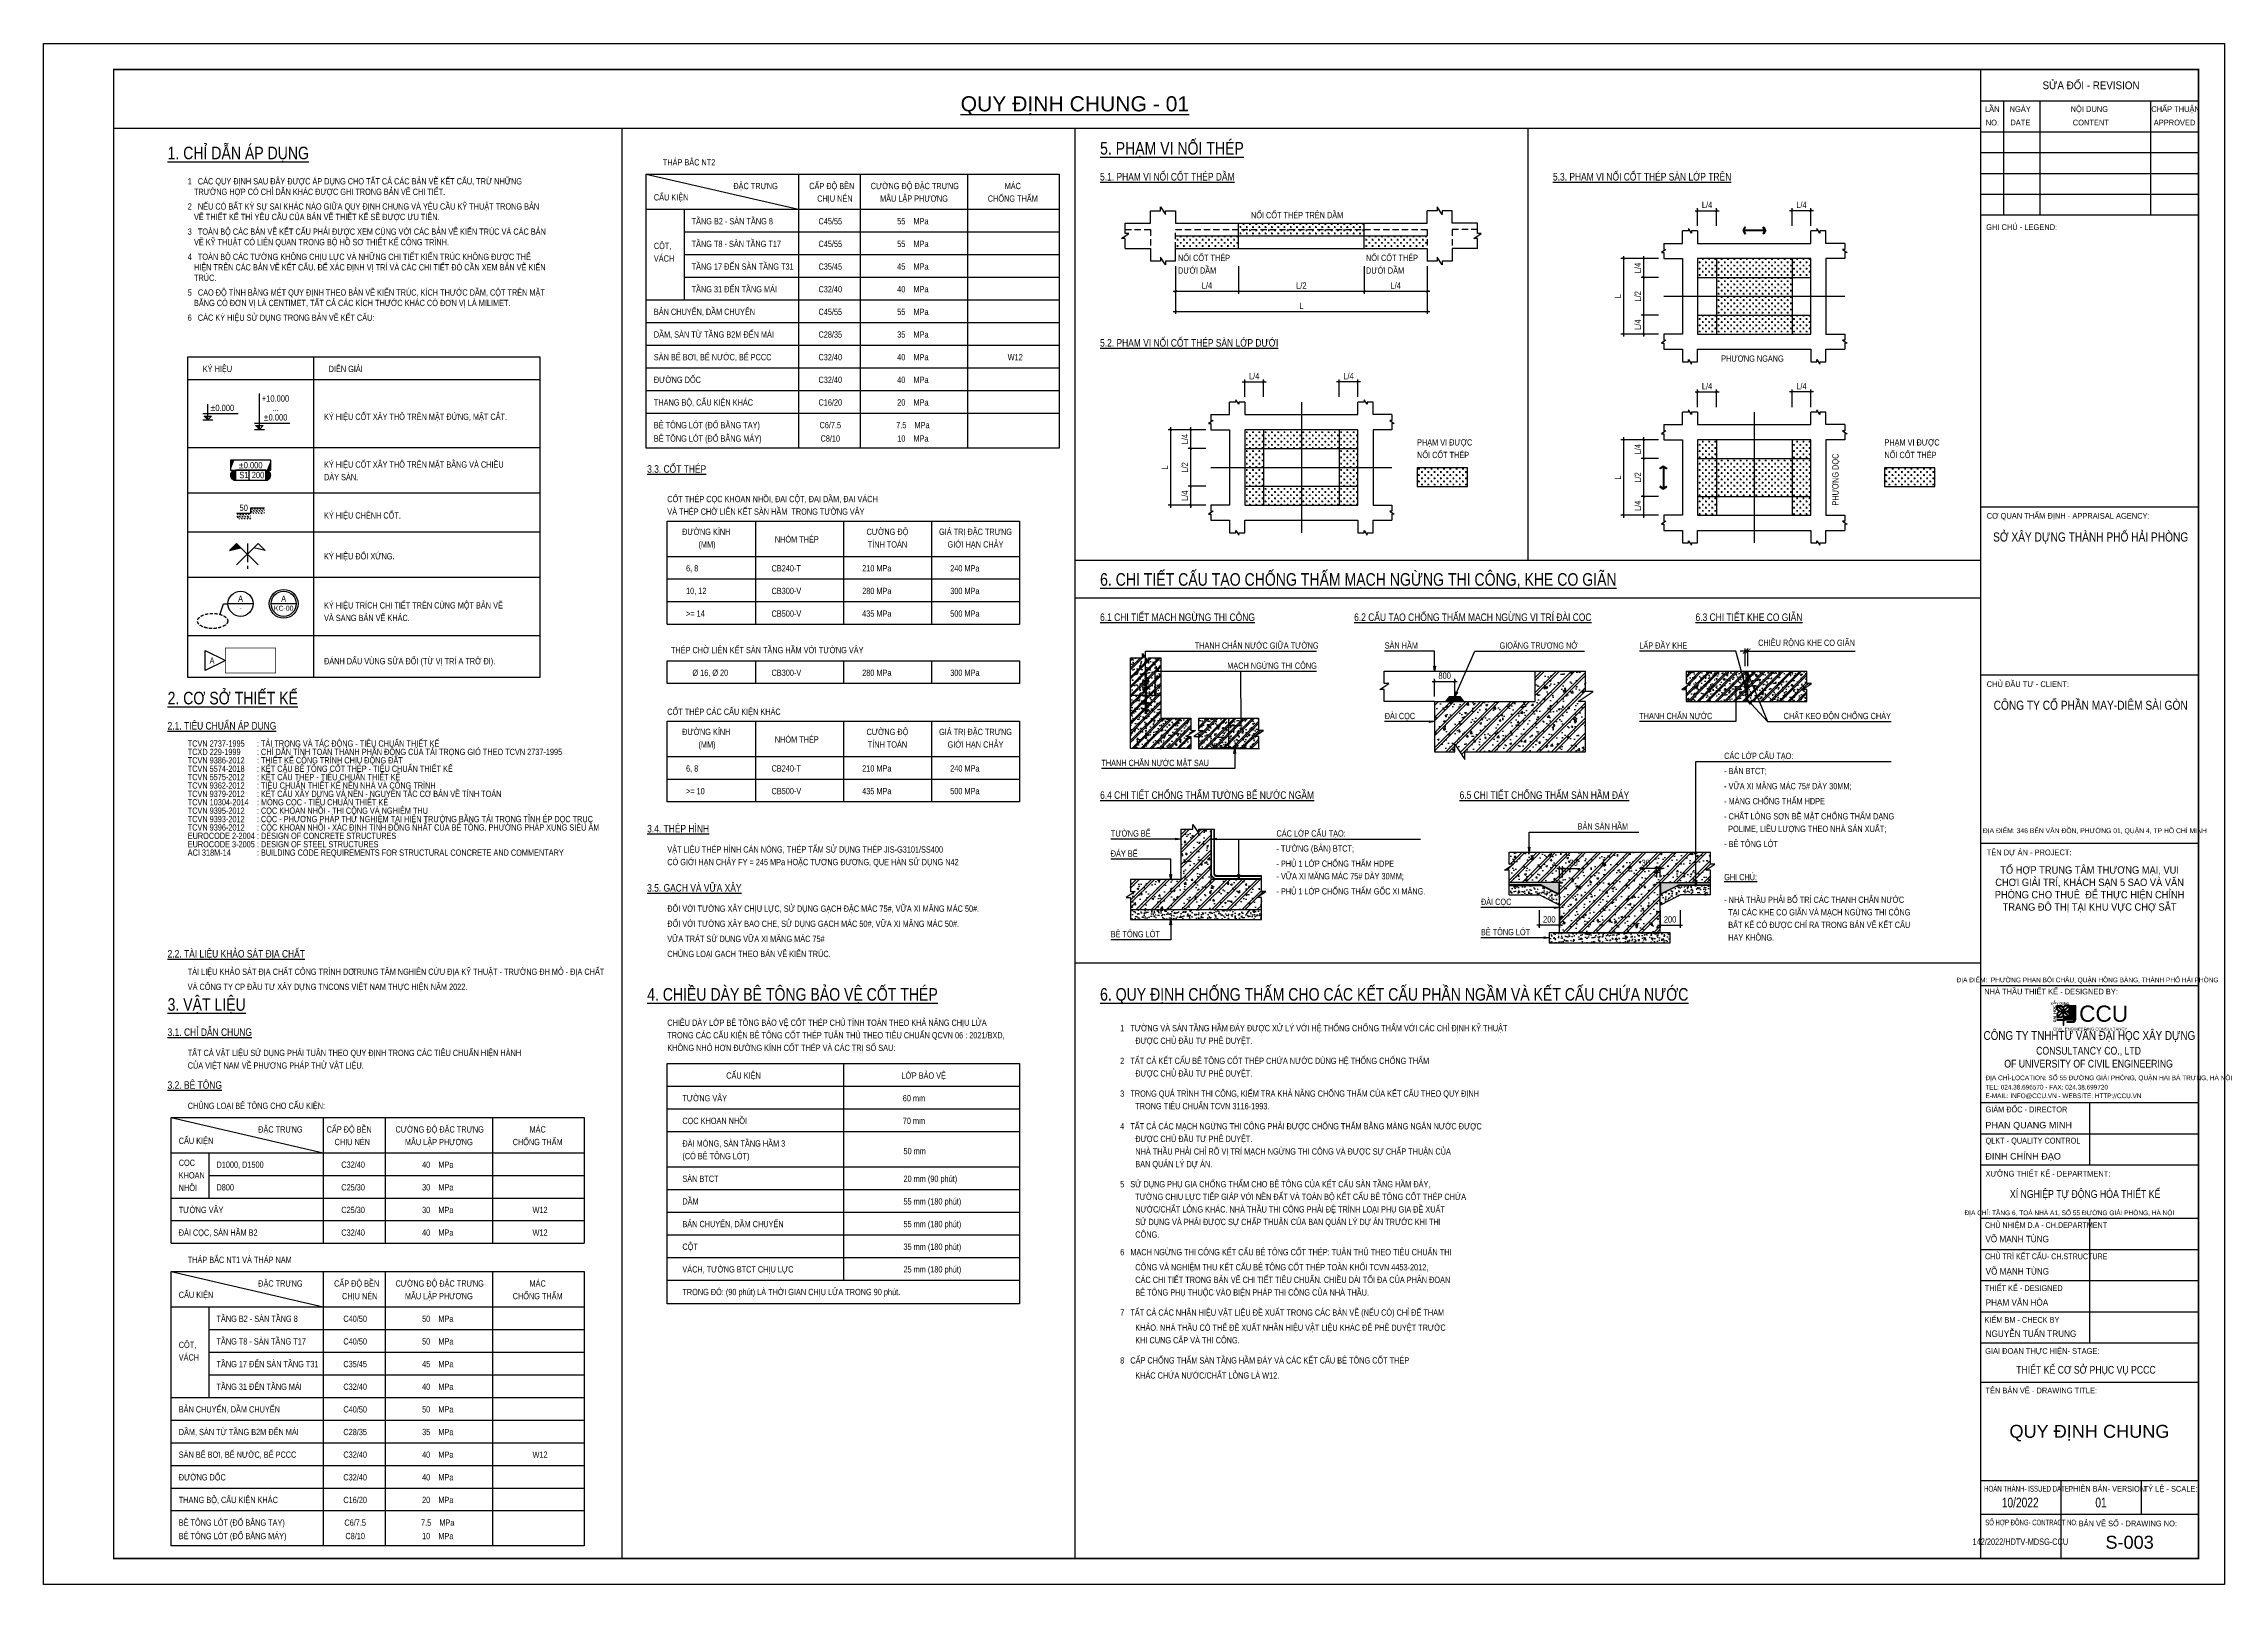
# Model space of a CAD drawing. Header units: millimetres. Extents: x -2327 to 84344, y -1171 to 60045.
import ezdxf
from ezdxf.enums import TextEntityAlignment as Align

# ---------------------------------------------------------------- set-up
doc = ezdxf.new("R2010")
doc.units = ezdxf.units.MM
doc.header["$LTSCALE"] = 100
doc.header["$MEASUREMENT"] = 0
doc.header["$PDMODE"] = 98
for name, pattern in [('CENTER', [2, 1.25, -0.25, 0.25, -0.25]), ('CENTER2', [1.125, 0.75, -0.125, 0.125, -0.125]), ('DASHED', [0.75, 0.5, -0.25]), ('HIDDEN', [0.375, 0.25, -0.125])]:
    doc.linetypes.add(name, pattern=pattern)
doc.layers.get('DEFPOINTS').update_dxf_attribs({"color": 1})
for name, color, linetype in [('ccu12-Chidan', 9, 'Continuous'), ('ccu12-Dai', 6, 'Continuous'), ('ccu12-Hatch', 8, 'Continuous'), ('ccu12-Khuat', 9, 'DASHED'), ('ccu12-Manh', 8, 'Continuous'), ('ccu12-Tencaukien', 9, 'Continuous'), ('ccu12-Text', 31, 'Continuous'), ('ccu12-Thay', 7, 'Continuous'), ('ccu12-Thep', 4, 'Continuous'), ('ccu12-Truc', 13, 'CENTER2'), ('KC-Thep', 4, 'Continuous'), ('THAY', 7, 'Continuous'), ('water proofing', 6, 'Continuous')]:
    doc.layers.add(name, color=color, linetype=linetype)
for name, color, linetype, lineweight in [('KC-GHICHU', 4, 'Continuous', 20), ('Khung ten_A1$0$khung', 7, 'Continuous', 60), ('Khung ten_A1$0$KT-Chu viet', 255, 'Continuous', 20), ('Khung ten_A1$0$KT-Net thay', 7, 'Continuous', 15), ('Khung ten_A1$0$TEXT', 7, 'Continuous', 5)]:
    doc.layers.add(name, color=color, linetype=linetype, lineweight=lineweight)
doc.styles.add('2', font='ROMANS.shx', dxfattribs={"width": 0.85, "height": 200})
doc.styles.add('arial', font='arial.ttf', dxfattribs={"width": 0.8})
doc.styles.add('ccu12-Arial', font='arial.ttf', dxfattribs={"width": 0.8})
doc.styles.add('ccu12-Arial Narow', font='ARIALN.TTF')
doc.styles.add('ccu12-VnAvantH', font='', dxfattribs={"width": 0.8})
doc.styles.add('ccu12-vnsimli', font='vnsimli.shx', dxfattribs={"width": 0.8, "bigfont": 'vns.shx'})
doc.styles.add('DIM', font='romans.shx', dxfattribs={"width": 0.7})
doc.styles.add('Khung ten_A1$0$51KHUNG TEN$0$khung ten A1$1$Standard', font='', dxfattribs={"width": 0.9})
doc.styles.add('Khung ten_A1$0$Arial', font='arial.ttf', dxfattribs={"height": 2})
doc.styles.add('Khung ten_A1$0$Khung ten KT A2$0$Khung A2$0$Khung A2$0$khung ten A1$1$Standard', font='')
doc.styles.add('Khung ten_A1$0$SD-T2-B', font='arialbd.ttf')
doc.styles.get('ccu12-VnAvantH').set_extended_font_data('.VnAvantH')
doc.styles.get('Khung ten_A1$0$51KHUNG TEN$0$khung ten A1$1$Standard').set_extended_font_data('.VnArialH')
doc.styles.get('Khung ten_A1$0$Khung ten KT A2$0$Khung A2$0$Khung A2$0$khung ten A1$1$Standard').set_extended_font_data('.VnArialH')
doc.linetypes.add('ZIGZAG', pattern='A,0.0001,-0.2,[131,ltypeshp.shx,S=0.2,R=0,X=-0.2,Y=0],-0.4,[131,ltypeshp.shx,S=0.2,R=180,X=0.2,Y=0],-0.2', length=0.8001)
doc.dimstyles.new('1-1', dxfattribs={"dimtxt": 2.5, "dimasz": 1.5, "dimexe": 1, "dimexo": 0, "dimgap": 1.5, "dimtad": 1, "dimdec": 0, "dimdsep": 46, "dimtxsty": 'DIM', "dimblk1": 'ARCHTICK', "dimblk2": 'ARCHTICK', "dimsah": 1, "dimcen": 1.5, "dimdle": 1, "dimclrd": 1, "dimclre": 1, "dimclrt": 4, "dimadec": 0, "dimazin": 0, "dimtfac": 1, "dimtdec": 0, "dimtofl": 0, "dimtmove": 1, "dimatfit": 3, "dimfxl": 1, "dimtolj": 1, "dimtzin": 0, "dimarcsym": 0})
doc.dimstyles.new('1-100', dxfattribs={"dimscale": 100, "dimtxt": 2.5, "dimasz": 1, "dimexe": 1, "dimexo": 2, "dimgap": 1, "dimtad": 1, "dimdec": 0, "dimdsep": 46, "dimtxsty": 'ccu12-Arial Narow', "dimblk": 'ARCHTICK', "dimcen": -1, "dimdle": 1, "dimclrd": 256, "dimclre": 256, "dimclrt": 3, "dimadec": 0, "dimazin": 2, "dimtfac": 0.1, "dimtdec": 0, "dimtmove": 0, "dimatfit": 1, "dimldrblk": 'ARCHTICK', "dimfxl": 1, "dimtvp": 0.833333, "dimtolj": 1, "dimtzin": 12, "dimarcsym": 0})
doc.dimstyles.new('1-100x4', dxfattribs={"dimscale": 100, "dimtxt": 2.5, "dimasz": 1, "dimexe": 1, "dimexo": 2, "dimgap": 1, "dimtad": 1, "dimdec": 0, "dimlfac": 0.25, "dimdsep": 46, "dimtxsty": 'ccu12-Arial Narow', "dimblk": 'ARCHTICK', "dimcen": -1, "dimdle": 1, "dimclrd": 256, "dimclre": 256, "dimclrt": 3, "dimadec": 0, "dimazin": 2, "dimtfac": 0.1, "dimtdec": 0, "dimtmove": 0, "dimatfit": 1, "dimldrblk": 'ARCHTICK', "dimfxl": 1, "dimtvp": 0.833333, "dimtolj": 1, "dimtzin": 12, "dimarcsym": 0})
doc.dimstyles.new('1-100x5', dxfattribs={"dimscale": 100, "dimtxt": 2.5, "dimasz": 1, "dimexe": 1, "dimexo": 2, "dimgap": 1, "dimtad": 1, "dimdec": 0, "dimlfac": 0.2, "dimdsep": 46, "dimtxsty": 'ccu12-Arial Narow', "dimblk": 'ARCHTICK', "dimcen": -1, "dimdle": 1, "dimclrd": 256, "dimclre": 256, "dimclrt": 3, "dimadec": 0, "dimazin": 2, "dimtfac": 0.1, "dimtdec": 0, "dimtmove": 0, "dimatfit": 1, "dimldrblk": 'ARCHTICK', "dimfxl": 1, "dimtvp": 0.833333, "dimtolj": 1, "dimtzin": 12, "dimarcsym": 0})
pattern_1 = [(0, (35959.66, 38105.73), (125, 125), [62.5, -187.5]), (90, (35990.91, 38074.48), (-125, 125), [62.5, -187.5])]
pattern_2 = [(50, (-2052.53, 349.66), (358.6301, -31.3761), [37.5, -412.5]), (355, (-2052.53, 349.66), (-69.3757, 376.096), [30, -330]), (100.45144, (-2022.64, 347.05), (289.2544, 344.72), [31.8701, -350.571]), (46.1842, (-2052.53, 449.66), (533.6207, -82.7596), [56.25, -618.75]), (96.6356, (-2008.06, 442.76), (467.331, 487.0593), [47.805, -525.857]), (351.1842, (-2052.53, 449.66), (467.331, 487.0593), [45, -495]), (21, (-2002.53, 424.66), (298.4535, -201.3094), [37.5, -412.5]), (326, (-2002.53, 424.66), (121.6577, 362.575), [30, -330]), (71.45144, (-1977.66, 407.9), (420.1112, 161.2656), [31.8701, -350.571]), (37.5, (-2052.53, 349.66), (6.07993, 166.44693), [0, -326, 0, -335, 0, -331.25]), (7.5, (-2052.53, 349.66), (131.53477, 197.20586), [0, -191, 0, -318.5, 0, -126.25]), (327.5, (-2164.03, 349.66), (266.91122, -11.27744), [0, -125, 0, -390, 0, -517.5]), (317.5, (-2214.03, 349.66), (291.5931, 50.0525), [0, -162.5, 0, -259, 0, -367.5])]

msp = doc.modelspace()

# ---------------------------------------------------------------- texts
at = {"layer": 'ccu12-Tencaukien', "color": 31, "style": 'arial'}
for s, height, p in [('QUY ĐỊNH CHUNG', 515.288, (78980, 4909)), ('S-003', 515.29, (80576.4, 501.3))]:
    msp.add_text(s, height=height, dxfattribs=at).set_placement(p, align=Align.MIDDLE_CENTER)
at = {"layer": 'ccu12-Text', "style": 'ccu12-Arial'}
msp.add_text('%%UQUY ĐỊNH CHUNG - 01', height=600, dxfattribs=at).set_placement((38659.7, 57354.2), align=Align.CENTER)
at = {"layer": 'ccu12-Text', "style": 'ccu12-Arial', "width": 0.8}
for s, height, p in [('%%U1. CHỈ DẪN ÁP DỤNG', 500, (2600, 55450)), ('THÁP BẮC NT2', 250, (22283.4, 55203.3)), ('%%U5. PHẠM VI NỐI THÉP', 500, (39659.7, 55636.3)), ('%%U5.1. PHẠM VI NỐI CỐT THÉP DẦM', 300, (39659.7, 54605.7)), ('%%U5.3. PHẠM VI NỐI CỐT THÉP SÀN LỚP TRÊN', 300, (57659.7, 54605.7)), ('CẤU KIỆN', 250, (21926.7, 53813.5)), ('ĐẶC TRƯNG', 250, (25084.4, 54263.5)), ('CẤP ĐỘ BỀN', 250, (28100.4, 54263.5)), ('CHỊU NÉN', 250, (28417.9, 53763.5)), ('CƯỜNG ĐỘ ĐẶC TRƯNG', 250, (30542.7, 54263.5)), (' MẪU LẬP PHƯƠNG', 250, (30834.9, 53763.5)), ('TẦNG B2 - SÀN TẦNG 8', 250, (23426.7, 52863.5)), ('NỐI CỐT THÉP TRÊN DẦM', 250, (45658.7, 53105.7)), ('CỘT,', 250, (21926.7, 51883.2)), ('TẦNG T8 - SÀN TẦNG T17', 250, (23426.7, 51963.5)), ('VÁCH', 250, (21926.7, 51383.2)), ('TẦNG 17 ĐẾN SÀN TẦNG T31', 250, (23426.7, 51063.5)), ('NỐI CỐT THÉP', 250, (42759.8, 51405.7)), ('DƯỚI DẦM', 250, (42759.8, 50905.7)), ('NỐI CỐT THÉP', 250, (50229.2, 51405.7)), ('DƯỚI DẦM', 250, (50229.2, 50905.7)), ('TẦNG 31 ĐẾN TẦNG MÁI', 250, (23426.7, 50163.5)), ('BẢN CHUYỂN, DẦM CHUYỂN', 250, (21926.7, 49263.5)), ('DẦM, SÀN TỪ TẦNG B2M ĐẾN MÁI', 250, (21926.7, 48363.5)), ('SÀN BỂ BƠI, BỂ NƯỚC, BỂ PCCC', 250, (21926.7, 47463.5)), ('%%U5.2. PHẠM VI NỐI CỐT THÉP SÀN LỚP DƯỚI', 300, (39659.7, 48005.7)), ('KÝ HIỆU', 250, (4000, 46996.1)), ('DIỄN GIẢI', 250, (9000, 46996.1)), ('ĐƯỜNG DỐC', 250, (21926.7, 46563.5)), ('PHƯƠNG NGANG', 250, (64346.2, 47405.7)), ('THANG BỘ, CẤU KIỆN KHÁC', 250, (21926.7, 45663.5)), ('KÝ HIỆU CỐT XÂY THÔ TRÊN MẶT ĐỨNG, MẶT CẮT.', 250, (8817.9, 45096.1)), ('BÊ TÔNG LÓT (ĐỔ BẰNG TAY)', 250, (21926.7, 44763.5)), ('BÊ TÔNG LÓT (ĐỔ BẰNG MÁY)', 250, (21926.7, 44230.1)), ('PHẠM VI ĐƯỢC', 250, (52259.7, 44077.2)), ('PHẠM VI ĐƯỢC', 250, (70833.9, 44077.2)), ('KÝ HIỆU CỐT XÂY THÔ TRÊN MẶT BẰNG VÀ CHIỀU', 250, (8817.9, 43196.1)), ('%%U3.3. CỐT THÉP', 300, (21659.7, 42994.7)), ('NỐI CỐT THÉP', 250, (52259.7, 43577.2)), ('NỐI CỐT THÉP', 250, (70833.9, 43577.2)), ('DÀY SÀN.', 250, (8817.9, 42696.1)), ('VÀ THÉP CHỜ LIÊN KẾT SÀN HẦM  TRONG TƯỜNG VÂY', 250, (22459.7, 41326)), ('CỐT THÉP CỌC KHOAN NHỒI, ĐAI CỘT, ĐAI DẦM, ĐAI VÁCH', 250, (22459.7, 41826)), ('KÝ HIỆU CHÊNH CỐT.', 250, (8817.9, 41175.8)), ('ĐƯỜNG KÍNH', 250, (23050.2, 40523.7)), ('KÝ HIỆU ĐỐI XỨNG.', 250, (8817.9, 39551.1)), ('(MM)', 250, (23699.7, 40023.7)), ('NHÓM THÉP', 250, (26733.7, 40223.7)), ('%%U6. CHI TIẾT CẤU TẠO CHỐNG THẤM MẠCH NGỪNG THI CÔNG, KHE CO GIÃN', 500, (39659.7, 38505.7)), ('VÀ SANG BẢN VẼ KHÁC.', 250, (8817.9, 37101.1)), ('KÝ HIỆU TRÍCH CHI TIẾT TRÊN CÙNG MỘT BẢN VẼ', 250, (8817.9, 37601.1)), ('%%U6.1 CHI TIẾT MẠCH NGỪNG THI CÔNG', 300, (39659.7, 37105.7)), ('%%U6.2 CẤU TẠO CHỐNG THẤM MẠCH NGỪNG VỊ TRÍ ĐÀI CỌC', 300, (49758.7, 37105.7)), ('%%U6.3 CHI TIẾT KHE CO GIÃN', 300, (63324.7, 37105.7)), ('ĐÁNH DẤU VÙNG SỬA ĐỔI (TỪ VỊ TRÍ A TRỞ ĐI).', 250, (8817.9, 35384.6)), ('THÉP CHỜ LIÊN KẾT SÀN TẦNG HẦM VỚI TƯỜNG VÂY', 250, (22606.9, 35824)), ('THANH CHẮN NƯỚC GIỮA TƯỜNG', 250, (43421.2, 36005.7)), ('SÀN HẦM', 250, (50971, 36005.7)), ('GIOĂNG TRƯƠNG NỞ', 250, (55535.2, 36005.7)), ('LẤP ĐẦY KHE', 250, (61090.8, 36005.7)), ('MẠCH NGỪNG THI CÔNG', 250, (44714.2, 35205.7)), ('%%U2. CƠ SỞ THIẾT KẾ', 500, (2600, 33791.5)), ('%%U2.1. TIÊU CHUẨN ÁP DỤNG', 300, (2600, 32791.5)), ('CỐT THÉP CÁC CẤU KIỆN KHÁC', 250, (22459.7, 33375.2)), ('ĐÀI CỌC', 250, (50971, 33205.7)), ('THANH CHẮN NƯỚC', 250, (61090.8, 33205.7)), ('CHẤT KEO ĐỘN CHỐNG CHÁY', 250, (66827.7, 33205.7)), ('ĐƯỜNG KÍNH', 250, (23050.2, 32572.8)), ('(MM)', 250, (23699.7, 32072.8)), ('NHÓM THÉP', 250, (26733.7, 32272.8)), ('THANH CHẮN NƯỚC MẶT SAU', 250, (39711.7, 31339.2)), ('- BẢN BTCT;', 250, (64463.2, 31020.2)), ('CÁC LỚP CẤU TẠO:', 250, (64463.2, 31620.2)), ('%%U6.4 CHI TIẾT CHỐNG THẤM TƯỜNG BỂ NƯỚC NGẦM', 300, (39659.7, 30039.2)), ('%%U6.5 CHI TIẾT CHỐNG THẤM SÀN HẦM ĐÁY', 300, (53948.2, 30039.2)), ('- VỮA XI MĂNG MÁC 75# DÀY 30MM;', 250, (64463.2, 30420.2)), ('- MÀNG CHỐNG THẤM HDPE', 250, (64463.2, 29820.2)), ('- CHẤT LỎNG SƠN BỀ MẶT CHỐNG THẤM DẠNG', 250, (64463.2, 29220.2)), ('%%U3.4. THÉP HÌNH', 300, (21659.7, 28702.3)), ('TƯỜNG BỂ', 250, (40086.5, 28539.2)), ('CÁC LỚP CẤU TẠO:', 250, (46670.7, 28539.2)), ('BẢN SÀN HẦM', 250, (58641.5, 28820.2)), ('  POLIME, LIỀU LƯỢNG THEO NHÀ SẢN XUẤT;', 250, (64463.2, 28720.2)), ('VẬT LIỆU THÉP HÌNH CÁN NÓNG, THÉP TẤM SỬ DỤNG THÉP JIS-G3101/SS400', 250, (22459.7, 27902.3)), ('ĐÁY BỂ', 250, (40083.3, 27739.2)), ('- TƯỜNG (BẢN) BTCT;', 250, (46670.7, 27939.2)), ('- BÊ TÔNG LÓT', 250, (64463.2, 28120.2)), ('CÓ GIỚI HẠN CHẢY FY = 245 MPa HOẶC TƯƠNG ĐƯƠNG, QUE HÀN SỬ DỤNG N42', 250, (22459.7, 27402.3)), ('- PHỦ 1 LỚP CHỐNG THẤM HDPE', 250, (46670.7, 27339.2)), ('- VỮA XI MĂNG MÁC 75# DÀY 30MM;', 250, (46670.7, 26839.2)), ('%%UGHI CHÚ:', 250, (64463.7, 26805.7)), ('%%U3.5. GẠCH VÀ VỮA XÂY', 300, (21659.7, 26351.5)), ('- PHỦ 1 LỚP CHỐNG THẤM GỐC XI MĂNG.', 250, (46670.7, 26239.2)), ('ĐÀI CỌC', 250, (54795.8, 25820.2)), ('- NHÀ THẦU PHẢI BỐ TRÍ CÁC THANH CHẮN NƯỚC', 250, (64463.7, 25905.7)), ('ĐỐI VỚI TƯỜNG XÂY CHỊU LỰC, SỬ DỤNG GẠCH ĐẶC MÁC 75#, VỮA XI MĂNG MÁC 50#.', 250, (22459.7, 25551.5)), ('ĐỐI VỚI TƯỜNG XÂY BAO CHE, SỬ DỤNG GẠCH MÁC 50#, VỮA XI MĂNG MÁC 50#.', 250, (22459.7, 24951.5)), ('  TẠI CÁC KHE CO GIÃN VÀ MẠCH NGỪNG THI CÔNG', 250, (64463.7, 25405.7)), ('  BẤT KỂ CÓ ĐƯỢC CHỈ RA TRONG BẢN VẼ KẾT CẤU', 250, (64463.7, 24905.7)), ('VỮA TRÁT SỬ DỤNG VỮA XI MĂNG MÁC 75#', 250, (22459.7, 24351.5)), ('BÊ TÔNG LÓT', 250, (40083.3, 24539.2)), ('BÊ TÔNG LÓT', 250, (54795.8, 24620.2)), ('  HAY KHÔNG.', 250, (64463.7, 24405.7)), ('%%U2.2. TÀI LIỆU KHẢO SÁT ĐỊA CHẤT', 300, (2600, 23732.9)), ('CHỦNG LOẠI GẠCH THEO BẢN VẼ KIẾN TRÚC.', 250, (22459.7, 23751.5)), ('TÀI LIỆU KHẢO SÁT ĐỊA CHẤT CÔNG TRÌNH DO:', 250, (3400, 23045.1)), ('%%U4. CHIỀU DÀY BÊ TÔNG BẢO VỆ CỐT THÉP', 500, (21659.7, 22020.1)), ('%%U6. QUY ĐỊNH CHỐNG THẤM CHO CÁC KẾT CẤU PHẦN NGẦM VÀ KẾT CẤU CHỨA NƯỚC', 500, (39659.7, 22020.1)), ('%%U3. VẬT LIỆU', 500, (2600, 21619)), ('%%U3.1. CHỈ DẪN CHUNG', 300, (2600, 20619)), ('TRONG CÁC CẤU KIỆN BÊ TÔNG CỐT THÉP TUÂN THỦ THEO TIÊU CHUẨN QCVN 06 : 2021/BXD,', 250, (22459.7, 20520.1)), ('CHIỀU DÀY LỚP BÊ TÔNG BẢO VỆ CỐT THÉP CHỦ TÍNH TOÁN THEO KHẢ NĂNG CHỊU LỬA', 250, (22459.7, 21020.1)), ('1   TƯỜNG VÀ SÀN TẦNG HẦM ĐÁY ĐƯỢC XỬ LÝ VỚI HỆ THỐNG CHỐNG THẤM VỚI CÁC CHỈ ĐỊNH KỸ THUẬT  ', 250, (40459.7, 20803.6)), ('TẤT CẢ VẬT LIỆU SỬ DỤNG PHẢI TUÂN THEO QUY ĐỊNH TRONG CÁC TIÊU CHUẨN HIỆN HÀNH', 250, (3400, 19819)), ('KHÔNG NHỎ HƠN ĐƯỜNG KÍNH CỐT THÉP VÀ CÁC TRỊ SỐ SAU:', 250, (22459.7, 20020.1)), ('ĐƯỢC CHỦ ĐẦU TƯ PHÊ DUYỆT.', 250, (41059.7, 20303.6)), ('CỦA VIỆT NAM VỀ PHƯƠNG PHÁP THỬ VẬT LIỆU.', 250, (3400, 19319)), ('CẤU KIỆN', 250, (24803.7, 18920.1)), ('LỚP BẢO VỆ', 250, (31765.7, 18920.1)), ('2   TẤT CẢ KẾT CẤU BÊ TÔNG CỐT THÉP CHỨA NƯỚC DÙNG HỆ THỐNG CHỐNG THẤM ', 250, (40459.7, 19503.6)), ('ĐƯỢC CHỦ ĐẦU TƯ PHÊ DUYỆT.', 250, (41059.7, 19003.6)), ('%%U3.2. BÊ TÔNG', 300, (2600, 18519)), ('TƯỜNG VÂY', 250, (23059.7, 18020.1)), ('3   TRONG QUÁ TRÌNH THI CÔNG, KIỂM TRA KHẢ NĂNG CHỐNG THẤM CỦA KẾT CẤU THEO QUY ĐỊNH', 250, (40459.7, 18203.6)), ('CHỦNG LOẠI BÊ TÔNG CHO CẤU KIỆN:', 250, (3400, 17719)), ('CỌC KHOAN NHỒI', 250, (23059.7, 17120.1)), ('TRONG TIÊU CHUẨN TCVN 3116-1993.', 250, (41059.7, 17703.6)), ('CẤU KIỆN', 250, (3043.3, 16329.3)), ('ĐẶC TRƯNG', 250, (6201, 16779.3)), ('CẤP ĐỘ BỀN', 250, (8920.8, 16779.3)), ('CHỊU NÉN', 250, (9238.3, 16279.3)), ('CƯỜNG ĐỘ ĐẶC TRƯNG', 250, (11659.3, 16779.3)), (' MẪU LẬP PHƯƠNG', 250, (11951.6, 16279.3)), ('ĐÀI MÓNG, SÀN TẦNG HẦM 3', 250, (23059.7, 16220.1)), ('4   TẤT CẢ CÁC MẠCH NGỪNG THI CÔNG PHẢI ĐƯỢC CHỐNG THẤM BẰNG MÀNG NGĂN NƯỚC ĐƯỢC', 250, (40459.7, 16903.6)), ('ĐƯỢC CHỦ ĐẦU TƯ PHÊ DUYỆT.', 250, (41059.7, 16403.6)), ('CỌC', 250, (3043.3, 15455.9)), ('D1000, D1500', 250, (4543.3, 15379.3)), ('(CÓ BÊ TÔNG LÓT)', 250, (23059.7, 15720.1)), ('NHÀ THẦU PHẢI CHỈ RÕ VỊ TRÍ MẠCH NGỪNG THI CÔNG VÀ ĐƯỢC SỰ CHẤP THUẬN CỦA', 250, (41059.7, 15903.6)), ('BAN QUẢN LÝ DỰ ÁN.', 250, (41059.7, 15403.6)), ('KHOAN', 250, (3043.3, 14955.9)), ('NHỒI', 250, (3043.3, 14455.9)), ('SÀN BTCT', 250, (23059.7, 14820.1)), ('5   SỬ DỤNG PHỤ GIA CHỐNG THẤM CHO BÊ TÔNG CỦA KẾT CẤU SÀN TẦNG HẦM ĐÁY,', 250, (40459.7, 14603.6)), ('TƯỜNG VÂY', 250, (3043.3, 13579.3)), ('D800', 250, (4543.3, 14479.3)), ('DẦM', 250, (23059.7, 13920.1)), ('TƯỜNG CHỊU LỰC TIẾP GIÁP VỚI NỀN ĐẤT VÀ TOÀN BỘ KẾT CẤU BÊ TÔNG CỐT THÉP CHỨA', 250, (41059.7, 14103.6)), ('NƯỚC/CHẤT LỎNG KHÁC. NHÀ THẦU THI CÔNG PHẢI ĐỆ TRÌNH LOẠI PHỤ GIA ĐỀ XUẤT', 250, (41059.7, 13603.6)), ('ĐÀI CỌC, SÀN HẦM B2', 250, (3043.3, 12679.3)), ('BẢN CHUYỂN, DẦM CHUYỂN', 250, (23059.7, 13020.1)), ('SỬ DỤNG VÀ PHẢI ĐƯỢC SỰ CHẤP THUẬN CỦA BAN QUẢN LÝ DỰ ÁN TRƯỚC KHI THI', 250, (41059.7, 13103.6)), ('CỘT', 250, (23059.7, 12120.1)), ('6   MẠCH NGỪNG THI CÔNG KẾT CẤU BÊ TÔNG CỐT THÉP: TUÂN THỦ THEO TIÊU CHUẨN THI', 250, (40459.7, 11903.6)), ('CÔNG.', 250, (41059.7, 12603.6)), ('THÁP BẮC NT1 VÀ THÁP NAM', 250, (3400, 11597.4)), ('VÁCH, TƯỜNG BTCT CHỊU LỰC', 250, (23059.7, 11220.1)), ('CÔNG VÀ NGHIỆM THU KẾT CẤU BÊ TÔNG CỐT THÉP TOÀN KHỐI TCVN 4453-2012,', 250, (41059.7, 11303.6)), ('CẤU KIỆN', 250, (3043.3, 10207.6)), ('ĐẶC TRƯNG', 250, (6201, 10657.6)), ('CẤP ĐỘ BỀN', 250, (9217, 10657.6)), ('CHỊU NÉN', 250, (9534.5, 10157.6)), ('CƯỜNG ĐỘ ĐẶC TRƯNG', 250, (11659.3, 10657.6)), (' MẪU LẬP PHƯƠNG', 250, (11951.6, 10157.6)), ('TRONG ĐÓ: (90 phút) LÀ THỜI GIAN CHỊU LỬA TRONG 90 phút.', 250, (23059.7, 10320.1)), ('CÁC CHI TIẾT TRONG BẢN VẼ CHI TIẾT TIÊU CHUẨN. CHIỀU DÀI TỐI ĐA CỦA PHÂN ĐOẠN', 250, (41059.7, 10803.6)), ('BÊ TÔNG PHỤ THUỘC VÀO BIỆN PHÁP THI CÔNG CỦA NHÀ THẦU.', 250, (41059.7, 10303.6)), ('TẦNG B2 - SÀN TẦNG 8', 250, (4543.3, 9257.6)), ('7   TẤT CẢ CÁC NHÃN HIỆU VẬT LIỆU ĐỀ XUẤT TRONG CÁC BẢN VẼ (NẾU CÓ) CHỈ ĐỂ THAM', 250, (40459.7, 9503.6)), ('TẦNG T8 - SÀN TẦNG T17', 250, (4543.3, 8357.6)), ('KHẢO. NHÀ THẦU CÓ THỂ ĐỀ XUẤT NHÃN HIỆU VẬT LIỆU KHÁC ĐỂ PHÊ DUYỆT TRƯỚC', 250, (41059.7, 8903.6)), ('KHI CUNG CẤP VÀ THI CÔNG.', 250, (41059.7, 8403.6)), ('VÁCH', 250, (3043.3, 7720.7)), ('CỘT,', 250, (3043.3, 8220.7)), ('8   CẤP CHỐNG THẤM SÀN TẦNG HẦM ĐÁY VÀ CÁC KẾT CẤU BÊ TÔNG CỐT THÉP', 250, (40459.7, 7603.6)), ('TẦNG 17 ĐẾN SÀN TẦNG T31', 250, (4543.3, 7457.6)), ('KHÁC CHỨA NƯỚC/CHẤT LỎNG LÀ W12.', 250, (41059.7, 7003.6)), ('TẦNG 31 ĐẾN TẦNG MÁI', 250, (4543.3, 6557.6)), ('BẢN CHUYỂN, DẦM CHUYỂN', 250, (3043.3, 5657.6)), ('DẦM, SÀN TỪ TẦNG B2M ĐẾN MÁI', 250, (3043.3, 4757.6)), ('SÀN BỂ BƠI, BỂ NƯỚC, BỂ PCCC', 250, (3043.3, 3857.6)), ('ĐƯỜNG DỐC', 250, (3043.3, 2957.6)), ('THANG BỘ, CẤU KIỆN KHÁC', 250, (3043.3, 2057.6)), ('BÊ TÔNG LÓT (ĐỔ BẰNG TAY)', 250, (3043.3, 1157.6)), ('BÊ TÔNG LÓT (ĐỔ BẰNG MÁY)', 250, (3043.3, 624.2))]:
    msp.add_text(s, height=height, dxfattribs=at).set_placement(p)
for s, p in [('CHỐNG THẤM', (36191.8, 53763.5)), ('MÁC', (36191.8, 54263.5)), ('CƯỜNG ĐỘ', (31209.7, 40523.7)), ('GIÁ TRỊ ĐẶC TRƯNG', (34709.7, 40523.7)), ('TÍNH TOÁN', (31209.7, 40023.7)), ('GIỚI HẠN CHẢY', (34709.7, 40023.7)), ('CƯỜNG ĐỘ', (31209.7, 32572.8)), ('TÍNH TOÁN', (31209.7, 32072.8)), ('GIÁ TRỊ ĐẶC TRƯNG', (34709.7, 32572.8)), ('GIỚI HẠN CHẢY', (34709.7, 32072.8)), ('CHỐNG THẤM', (17308.4, 16279.3)), ('MÁC', (17308.4, 16779.3)), ('CHỐNG THẤM', (17308.4, 10157.6)), ('MÁC', (17308.4, 10657.6))]:
    msp.add_text(s, height=250, dxfattribs=at).set_placement(p, align=Align.CENTER)
at = {"layer": 'ccu12-Text', "color": 1, "style": 'ccu12-Arial', "width": 0.8}
for s, p in [('C45/55', (28938.1, 52863.5)), ('55    MPa', (32220.1, 52863.5)), ('C45/55', (28938.1, 51963.5)), ('55    MPa', (32220.1, 51963.5)), ('C45/55', (28938.1, 49263.5)), ('55    MPa', (32220.1, 49263.5))]:
    msp.add_text(s, height=250, dxfattribs=at).set_placement(p, align=Align.CENTER)
at = {"layer": 'ccu12-Text', "color": 3, "style": 'ccu12-Arial', "width": 0.8}
for s, p in [('C35/45', (28938.1, 51063.5)), ('45    MPa', (32220.1, 51063.5)), ('C32/40', (28938.1, 50163.5)), ('40    MPa', (32220.1, 50163.5)), ('C28/35', (28938.1, 48363.5)), ('35    MPa', (32220.1, 48363.5)), ('C32/40', (28938.1, 47463.5)), ('40    MPa', (32220.1, 47463.5)), ('W12', (36287.2, 47463.5)), ('C32/40', (28938.1, 46563.5)), ('40    MPa', (32220.1, 46563.5)), ('C16/20', (28938.1, 45663.5)), ('20    MPa', (32220.1, 45663.5)), ('C6/7.5', (28938.1, 44763.5)), ('C8/10', (28938.1, 44230.1)), ('7.5    MPa', (32220.1, 44763.5)), ('10    MPa', (32220.1, 44230.1)), ('C32/40', (9972.8, 15379.3)), ('40    MPa', (13336.7, 15379.3)), ('C25/30', (9972.8, 14479.3)), ('30    MPa', (13336.7, 14479.3)), ('C25/30', (9972.8, 13579.3)), ('30    MPa', (13336.7, 13579.3)), ('W12', (17403.8, 13579.3)), ('C32/40', (9972.8, 12679.3)), ('40    MPa', (13336.7, 12679.3)), ('W12', (17403.8, 12679.3)), ('C40/50', (10054.7, 9257.6)), ('50    MPa', (13336.7, 9257.6)), ('C40/50', (10054.7, 8357.6)), ('50    MPa', (13336.7, 8357.6)), ('C35/45', (10054.7, 7457.6)), ('45    MPa', (13336.7, 7457.6)), ('C32/40', (10054.7, 6557.6)), ('40    MPa', (13336.7, 6557.6)), ('C40/50', (10054.7, 5657.6)), ('50    MPa', (13336.7, 5657.6)), ('C28/35', (10054.7, 4757.6)), ('35    MPa', (13336.7, 4757.6)), ('C32/40', (10054.7, 3857.6)), ('40    MPa', (13336.7, 3857.6)), ('W12', (17403.8, 3857.6)), ('C32/40', (10054.7, 2957.6)), ('40    MPa', (13336.7, 2957.6)), ('C16/20', (10054.7, 2057.6)), ('20    MPa', (13336.7, 2057.6)), ('C6/7.5', (10054.7, 1157.6)), ('C8/10', (10054.7, 624.2)), ('7.5    MPa', (13336.7, 1157.6)), ('10    MPa', (13336.7, 624.2))]:
    msp.add_text(s, height=250, dxfattribs=at).set_placement(p, align=Align.CENTER)
at = {"layer": 'ccu12-Text', "style": 'ccu12-Arial', "width": 0.8}
msp.add_text('PHƯƠNG DỌC', height=250, rotation=90, dxfattribs=at).set_placement((69009.7, 41691.2))
at = {"layer": 'ccu12-Text', "color": 3, "style": 'ccu12-Arial', "width": 0.8}
for s, p in [('6, 8', (23205.7, 39073.7)), ('CB240-T', (26603.2, 39073.7)), ('210 MPa', (30205.7, 39073.7)), ('240 MPa', (33705.7, 39073.7)), ('10, 12', (23205.7, 38173.7)), ('CB300-V', (26603.2, 38173.7)), ('280 MPa', (30205.7, 38173.7)), ('300 MPa', (33705.7, 38173.7)), ('>= 14', (23205.7, 37273.7)), ('CB500-V', (26603.2, 37273.7)), ('435 MPa', (30205.7, 37273.7)), ('500 MPa', (33705.7, 37273.7)), (' %%C 16, %%C 20', (23378, 34924)), ('CB300-V', (26603.2, 34924)), ('280 MPa', (30205.7, 34924)), ('300 MPa', (33705.7, 34924)), ('6, 8', (23205.7, 31122.8)), ('CB240-T', (26603.2, 31122.8)), ('210 MPa', (30205.7, 31122.8)), ('240 MPa', (33705.7, 31122.8)), ('>= 10', (23205.7, 30222.8)), ('CB500-V', (26603.2, 30222.8)), ('435 MPa', (30205.7, 30222.8)), ('500 MPa', (33705.7, 30222.8)), ('VÀ CÔNG TY CP ĐẦU TƯ XÂY DỰNG TNCONS VIỆT NAM THỰC HIỆN NĂM 2022.', (3400, 22445.1)), ('TRUNG TÂM NGHIÊN CỨU ĐỊA KỸ THUẬT - TRƯỜNG ĐH MỎ - ĐỊA CHẤT', (9941, 23045.1)), ('60 mm', (31818.5, 18020.1)), ('70 mm', (31818.5, 17120.1)), ('50 mm', (31846.7, 15920.1)), ('20 mm (90 phút)', (31846.7, 14820.1)), ('55 mm (180 phút)', (31846.7, 13920.1)), ('55 mm (180 phút)', (31846.7, 13020.1)), ('35 mm (180 phút)', (31846.7, 12120.1)), ('25 mm (180 phút)', (31846.7, 11220.1))]:
    msp.add_text(s, height=250, dxfattribs=at).set_placement(p)
at = {"layer": 'ccu12-Text', "ltscale": 5, "insert": (3400, 54700), "char_height": 250, "width": 13641.883, "attachment_point": 1, "style": 'ccu12-Arial'}
msp.add_mtext('\\pi-250,l250;1   CÁC QUY ĐỊNH SAU ĐÂY ĐƯỢC ÁP DỤNG CHO TẤT CẢ CÁC BẢN VẼ KẾT CẤU, TRỪ NHỮNG TRƯỜNG HỢP CÓ CHỈ DẪN KHÁC ĐƯỢC GHI TRONG BẢN VẼ CHI TIẾT. \\P{\\H0.4x; \\P}2   NẾU CÓ BẤT KỲ SỰ SAI KHÁC NÀO GIỮA QUY ĐỊNH CHUNG VÀ YÊU CẦU KỸ THUẬT TRONG BẢN VẼ THIẾT KẾ THÌ YÊU CẦU CỦA BẢN VẼ THIẾT KẾ SẼ ĐƯỢC ƯU TIÊN. \\P{\\H0.4x; \\P}3   TOÀN BỘ CÁC BẢN VẼ KẾT CẤU PHẢI ĐƯỢC XEM CÙNG VỚI CÁC BẢN VẼ KIẾN TRÚC VÀ CÁC BẢN VẼ KỸ THUẬT CÓ LIÊN QUAN TRONG BỘ HỒ SƠ THIẾT KẾ CÔNG TRÌNH. \\P{\\H0.4x; \\P}4   TOÀN BỘ CÁC TƯỜNG KHÔNG CHỊU LỰC VÀ NHỮNG CHI TIẾT KIẾN TRÚC KHÔNG ĐƯỢC THỂ HIỆN TRÊN CÁC BẢN VẼ KẾT CẤU. ĐỂ XÁC ĐỊNH VỊ TRÍ VÀ CÁC CHI TIẾT ĐÓ CẦN XEM BẢN VẼ KIẾN TRÚC. \\P{\\H0.4x; \\P}5   CAO ĐỘ TÍNH BẰNG MÉT QUY ĐỊNH THEO BẢN VẼ KIẾN TRÚC, KÍCH THƯỚC DẦM, CỘT TRÊN MẶT BẰNG CÓ ĐƠN VỊ LÀ CENTIMET, TẤT CẢ CÁC KÍCH THƯỚC KHÁC CÓ ĐƠN VỊ LÀ MILIMET. \\P{\\H0.4x; \\P}6   CÁC KÝ HIỆU SỬ DỤNG TRONG BẢN VẼ KẾT CẤU:', dxfattribs=at)
at = {"layer": 'ccu12-Text', "ltscale": 5, "insert": (3400, 32361.9), "char_height": 250, "width": 16200, "attachment_point": 1, "line_spacing_factor": 0.8, "style": 'ccu12-Arial'}
msp.add_mtext('\\pi-2750,l2750,t2750;TCVN 2737-1995  ^I: TẢI TRỌNG VÀ TÁC ĐỘNG - TIÊU CHUẨN THIẾT KẾ \\PTCXD 229-1999   ^I: CHỈ DẪN TÍNH TOÁN THÀNH PHẦN ĐỘNG CỦA TẢI TRỌNG GIÓ THEO TCVN 2737-1995 {\\H2.0957x; }\\PTCVN 9386-2012 ^I: THIẾT KẾ CÔNG TRÌNH CHỊU ĐỘNG ĐẤT {\\H1.9722x; }\\PTCVN 5574-2018 ^I: KẾT CẤU BÊ TÔNG CỐT THÉP - TIÊU CHUẨN THIẾT KẾ {\\H1.9804x; }\\PTCVN 5575-2012 ^I: KẾT CẤU THÉP - TIÊU CHUẨN THIẾT KẾ {\\H1.9799x; }\\PTCVN 9362-2012  ^I: TIÊU CHUẨN THIẾT KẾ NỀN NHÀ VÀ CÔNG TRÌNH {\\H1.9799x; }\\PTCVN 9379-2012  ^I: KẾT CẤU XÂY DỰNG VÀ NỀN - NGUYÊN TẮC CƠ BẢN VỀ TÍNH TOÁN {\\H1.9799x; }\\PTCVN 10304-2014^I: MÓNG CỌC - TIÊU CHUẨN THIẾT KẾ {\\H1.9799x; }\\PTCVN 9395-2012  ^I: CỌC KHOAN NHỒI - THI CÔNG VÀ NGHIỆM THU {\\H1.9799x; }\\PTCVN 9393-2012     ^I: CỌC - PHƯƠNG PHÁP THỬ NGHIỆM TẠI HIỆN TRƯỜNG BẰNG TẢI TRỌNG TĨNH ÉP DỌC TRỤC {\\H1.9799x; }\\PTCVN 9396-2012    ^I: CỌC KHOAN NHỒI - XÁC ĐỊNH TÍNH ĐỒNG NHẤT CỦA BÊ TÔNG. PHƯƠNG PHÁP XUNG SIÊU ÂM {\\H1.9799x; }\\PEUROCODE 2-2004 ^I: DESIGN OF CONCRETE STRUCTURES {\\H1.7453x; }\\PEUROCODE 3-2005^I: DESIGN OF STEEL STRUCTURES {\\H1.6436x; }\\PACI 318M-14          ^I: BUILDING CODE REQUIREMENTS FOR STRUCTURAL CONCRETE AND COMMENTARY {\\H1.6504x; }', dxfattribs=at)

# ---------------------------------------------------------------- blocks, each defined once
blk = doc.blocks.new('Khung ten_A1$0$A$C067E0FED')
at = {"ltscale": 500, "true_color": 0x0e489d}
h = blk.add_hatch(color=154, dxfattribs=at)
h.dxf.hatch_style = 1
h.paths.add_polyline_path([(933, 986), (707, 985), (538, 985), (471, 921), (405, 985), (235, 985), (235, 835), (311, 766), (235, 697), (235, 547), (405, 547), (471, 611), (471, 459), (235, 459), (235, 444), (471, 444), (471, 256), (491, 256), (491, 371, -0.414197), (571, 451), (886, 452, -0.350385), (804, 386), (605, 386), (605, 363), (833, 363, 0.414214), (933, 463)])
h.paths.add_polyline_path([(687, 688), (687, 579), (497, 756), (613, 756)], flags=16)
h.paths.add_polyline_path([(613, 776), (497, 776), (687, 953), (687, 844)], flags=16)
h.paths.add_polyline_path([(671, 567), (546, 567), (481, 629), (481, 743)], flags=16)
h.paths.add_polyline_path([(481, 789), (481, 903), (546, 965), (671, 965)], flags=16)
h.paths.add_polyline_path([(461, 629), (397, 567), (271, 567), (461, 743)], flags=16)
h.paths.add_polyline_path([(461, 789), (271, 965), (397, 965), (461, 903)], flags=16)
h.paths.add_polyline_path([(446, 756), (255, 579), (255, 688), (329, 756)], flags=16)
h.paths.add_polyline_path([(446, 776), (329, 776), (255, 844), (255, 953)], flags=16)
at = {"color": 154, "ltscale": 500, "true_color": 0x0e489d}
blk.add_line((707, 985), (933, 986), dxfattribs=at)
for points in [[(235, 835), (235, 985), (405, 985), (471, 921)], [(311, 766), (235, 835)], [(329, 776), (255, 844), (255, 953), (446, 776)], [(461, 903), (461, 789), (271, 965), (397, 965), (461, 903)], [(707, 985), (538, 985), (471, 921)], [(481, 903), (481, 789), (671, 965), (546, 965), (481, 903)], [(613, 776), (687, 844), (687, 953), (497, 776)], [(311, 766), (235, 697)], [(235, 697), (235, 547)], [(235, 697), (235, 547), (405, 547), (471, 611)], [(471, 459), (235, 459), (235, 444), (471, 444)], [(329, 756), (255, 688), (255, 579), (446, 756)], [(461, 629), (461, 743), (271, 567), (397, 567), (461, 629)], [(329, 776), (446, 776)], [(446, 756), (329, 756)], [(471, 611), (471, 459)], [(471, 444), (471, 256)], [(481, 629), (481, 743), (671, 567), (546, 567), (481, 629)], [(497, 776), (613, 776)], [(613, 756), (687, 688), (687, 579), (497, 756)], [(613, 756), (497, 756)]]:
    blk.add_lwpolyline(points, dxfattribs=at)
for points in [[(804, 386), (605, 386), (605, 363), (833, 363, 0.414214), (933, 463), (933, 986)], [(471, 256), (491, 256), (491, 371, -0.414214), (571, 451), (886, 452)]]:
    blk.add_lwpolyline(points, format="xyb", dxfattribs=at)
blk.add_arc((804, 470), 84.2, 270.14318, 347.38186, dxfattribs=at)
at = {"color": 154, "ltscale": 500, "true_color": 0x0e489d, "attachment_point": 1, "style": 'Khung ten_A1$0$Khung ten KT A2$0$Khung A2$0$Khung A2$0$khung ten A1$1$Standard'}
for s, width, insert, char_height in [('{\\fArial|b1|i0|c0|p34;X}', 3266, (2, 1101), 85), ('{\\fArial|b1|i0|c0|p34;Â  }', 3266, (96, 1148), 105), ('{\\fArial|b1|i0|c0|p34;Y DỰNG}', 3266, (211, 1101), 85), ('CCU', 237, (1060, 986), 602.6), ('CIVIL ENGINEERING CONSULTANCY', 3266, (93, 170), 112)]:
    blk.add_mtext_dynamic_manual_height_columns(s, width=width, gutter_width=17.5, heights=[0], dxfattribs=dict(at, insert=insert, char_height=char_height))
at = {"color": 154, "ltscale": 500, "true_color": 0x0e489d, "insert": (98, 363), "char_height": 100, "attachment_point": 1, "rotation": 90, "style": 'Khung ten_A1$0$Khung ten KT A2$0$Khung A2$0$Khung A2$0$khung ten A1$1$Standard'}
blk.add_mtext_dynamic_manual_height_columns('{\\fArial|b1|i0|c0|p34;ĐẠI  HỌC }', width=3266, gutter_width=17.5, heights=[0], dxfattribs=at)
blk = doc.blocks.new('Khung ten_A1', base_point=(-3406704, 253379))
for p, q in [((74690, 58400), (74690, 1001)), ((74690, 58400), (74690, 1001)), ((74690, 57199), (83100, 57199)), ((74690, 57199), (83100, 57199)), ((75591, 52793), (75591, 57199)), ((75591, 52793), (75591, 57199)), ((76993, 52793), (76993, 57199)), ((76993, 52793), (76993, 57199)), ((81264, 52793), (81264, 57199)), ((74690, 55997), (83100, 55997)), ((74690, 55997), (83100, 55997)), ((74690, 55196), (83100, 55196)), ((74690, 55196), (83100, 55196)), ((74690, 54395), (83100, 54395)), ((74690, 54395), (83100, 54395)), ((74690, 53594), (83100, 53594)), ((74690, 53594), (83100, 53594)), ((74690, 52793), (83100, 52793)), ((74690, 52793), (83100, 52793)), ((74690, 41546), (83100, 41546)), ((74690, 35059), (83100, 35059)), ((74690, 28572), (83100, 28572)), ((74690, 23082), (83100, 23082)), ((74690, 18577), (83100, 18577)), ((78895, 18577), (78895, 16174)), ((74690, 17375), (83100, 17375)), ((74690, 17375), (83100, 17375)), ((74690, 16174), (83100, 16174)), ((74690, 16174), (83100, 16174)), ((74690, 16174), (83100, 16174)), ((74690, 16174), (83100, 16174)), ((74690, 16174), (83100, 16174)), ((74690, 16174), (83100, 16174)), ((74690, 14117), (83100, 14117)), ((74690, 14117), (83100, 14117)), ((78895, 14117), (78895, 9311)), ((74690, 12915), (83100, 12915)), ((74690, 11714), (83100, 11714)), ((74690, 11714), (83100, 11714)), ((74690, 11714), (83100, 11714)), ((74690, 11714), (83100, 11714)), ((74690, 10513), (83100, 10513)), ((74690, 10513), (83100, 10513)), ((74690, 9311), (83100, 9311)), ((74690, 9311), (83100, 9311)), ((74690, 7795), (83100, 7795)), ((74690, 7795), (83100, 7795)), ((74690, 7795), (83100, 7795)), ((74690, 4005), (83100, 4005)), ((74690, 4005), (83100, 4005)), ((77788, 4005), (77788, 1001)), ((80892, 4005), (80892, 2703)), ((74690, 2703), (83100, 2703)), ((74690, 2703), (83100, 2703))]:
    blk.add_line(p, q)
at = {"layer": 'DEFPOINTS'}
blk.add_lwpolyline([(0, 59400), (84100, 59400), (84100, 0), (0, 0)], close=True, dxfattribs=at)
at = {"layer": 'Khung ten_A1$0$KT-Net thay', "const_width": 60}
blk.add_lwpolyline([(2700, 1000), (83100, 1000), (83100, 58400), (2700, 58400)], close=True, dxfattribs=at)
at = {"color": 1, "xscale": 1.038034279163195, "yscale": 1.038034279163195, "zscale": 1.038034279163195}
blk.add_blockref('Khung ten_A1$0$A$C067E0FED', (77398, 21291), dxfattribs=at)
at = {"color": 2, "style": 'Khung ten_A1$0$51KHUNG TEN$0$khung ten A1$1$Standard'}
for s, height, width, p in [('c¬ quan thÈm ®Þnh - appraisal agency:', 220.26, 0.9, (74934, 41084)), ('chñ ®Çu t\xad - client:', 220.26, 0.9, (74934, 34597)), ('Tªn dù ¸n - project:', 220.26, 0.9, (74934, 28110)), ('nhµ thÇu thiÕt kÕ - designed by:', 220.26, 0.9, (74839, 22744)), ('®Þa chØ-LOCATION: sè 55 ®\xadêng gi¶i phãng, quËn hai bµ tr\xadng, hµ néi', 180, 0.8, (74883, 19438)), ('TEL: 024.38.696570 - FAX: 024.38.699720', 180, 0.9, (74883, 19078)), ('E-MAIL: INFO@CCU.VN - WEBSITE: HTTP://CCU.VN', 180, 0.9, (74883, 18745)), ('gi¸m ®èc - director ', 225.27, 0.75, (74889, 18196)), ('QLKT - quality control', 225.27, 0.75, (74889, 16994)), ('x¦ëng thiÕt kÕ - department:', 220.26, 0.9, (74889, 15722)), ('Chñ nhiÖm d.a - ch.department', 225.27, 0.7, (74870, 13736)), ('Chñ tr× KÕT CÊU- ch.STRUCTURE', 225.27, 0.7, (74870, 12534)), ('ThiÕt kÕ - designed', 225.27, 0.75, (74865, 11307)), ('KiÓm BM - check by', 225.27, 0.75, (74850, 10084)), ('giai ®o¹n thùc hiÖn- stage:', 220.26, 0.9, (74875, 8886)), ('tªn b¶n vÏ - drawing title:', 220.26, 0.9, (74884, 7363)), ('Hoµn thµnh- issued date : ', 225.27, 0.6, (74832, 3573)), ('phiªn b¶n- version:', 220.26, 0.8, (78082, 3573)), ('tû lÖ - scale:', 220.26, 0.9, (80983, 3573)), ('sè hîp ®ång- CONTRACT NO:', 220.26, 0.6, (74878, 2276)), ('B¶n vÏ sè - drawing no:', 220.26, 0.9, (78478, 2237)), ('01', 375.4, 0.75, (79124, 2967))]:
    blk.add_text(s, height=height, dxfattribs=dict(at, width=width)).set_placement(p)
at = {"style": 'Khung ten_A1$0$51KHUNG TEN$0$khung ten A1$1$Standard'}
for s, p in [('phan quang minh', (74883, 17580)), ('§INH CHÝNH §¹O', (74883, 16378))]:
    blk.add_text(s, height=250.3, dxfattribs=at).set_placement(p)
at = {"color": 2, "style": 'Khung ten_A1$0$51KHUNG TEN$0$khung ten A1$1$Standard', "width": 0.8}
blk.add_text('xÝ nghiÖp tù ®éng hãa thiÕt kÕ', height=300, dxfattribs=at).set_placement((78730, 15048), align=Align.MIDDLE_CENTER)
at = {"color": 2, "style": 'Khung ten_A1$0$51KHUNG TEN$0$khung ten A1$1$Standard'}
for s, height, width, p in [('®Þa chØ: tÇng 6, toµ nhµ a1, sè 55 ®\xadêng gi¶i phãng, hµ néi', 180.21, 0.8, (78122, 14234)), ('10/2022', 375.4, 0.75, (76226, 2967)), ('142/2022/hdtv-mdsg-ccu', 250, 0.65, (76233, 1519))]:
    blk.add_text(s, height=height, dxfattribs=dict(at, width=width)).set_placement(p, align=Align.CENTER)
at = {"style": 'Khung ten_A1$0$51KHUNG TEN$0$khung ten A1$1$Standard'}
for s, height, width, p in [('vâ m¹nh tïng', 250.3, 0.9, (74883, 13188)), ('vâ m¹nh tïng', 250.3, 0.9, (74893, 11943)), ('nguyÔn TUÊN TRUNG', 250.3, 0.9, (74893, 9540)), ('THIÕT KÕ C¥ Së PHôC Vô PCCC', 300, 0.8, (76071, 8121))]:
    blk.add_text(s, height=height, dxfattribs=dict(at, width=width)).set_placement(p)
at = {"color": 1, "style": 'Khung ten_A1$0$51KHUNG TEN$0$khung ten A1$1$Standard', "width": 0.9}
blk.add_text('PH¹M V¡N HßA', height=250.3, dxfattribs=at).set_placement((74893, 10742))
at = {"insert": (74784, 29152), "char_height": 190, "width": 8315.79, "attachment_point": 1, "style": 'Khung ten_A1$0$51KHUNG TEN$0$khung ten A1$1$Standard'}
blk.add_mtext('§ÞA ®iÓm: 346 BÕN V¢N §åN, PH¦êNG 01, QUËN 4, TP Hå CHÝ MINH', dxfattribs=at)
at = {"color": 2, "insert": (78895, 21331), "char_height": 340, "width": 8410, "attachment_point": 2, "style": 'Khung ten_A1$0$51KHUNG TEN$0$khung ten A1$1$Standard'}
blk.add_mtext('{\\W0.8;c«ng ty Tnhht\xad vÊn ®¹i häc x©y dùng\\W1; }', dxfattribs=at)
at = {"color": 4, "insert": (78862, 20723), "char_height": 300, "width": 10208.61, "attachment_point": 2, "style": 'Khung ten_A1$0$51KHUNG TEN$0$khung ten A1$1$Standard'}
blk.add_mtext('{\\W0.8;CONSULTANCY CO., LTD \\POF UNIVERSITY OF CIVIL ENGINEERING}', dxfattribs=at)
at = {"layer": 'Khung ten_A1$0$khung', "style": 'Khung ten_A1$0$Arial', "width": 0.8}
blk.add_text('ĐỊA ĐIỂM:  PHƯỜNG PHAN BỘI CHÂU, QUẬN HỒNG BÀNG, THÀNH PHỐ HẢI PHÒNG', height=180, dxfattribs=at).set_placement((78822, 23211), align=Align.CENTER)
at = {"layer": 'Khung ten_A1$0$KT-Chu viet', "color": 2, "style": 'Khung ten_A1$0$51KHUNG TEN$0$khung ten A1$1$Standard', "width": 0.9}
for s, height, p in [('söa ®æi - revision', 300, (77088, 57643)), ('LÇn', 220.3, (74868, 56767)), ('ngµy', 220.3, (75818, 56767)), ('Néi dung', 220.3, (78171, 56767)), ('chÊp thuËn', 220.3, (81283, 56767)), ('Ghi chó - legend:', 220.26, (74914, 52214))]:
    blk.add_text(s, height=height, dxfattribs=at).set_placement(p)
at = {"layer": 'Khung ten_A1$0$KT-Chu viet', "color": 4, "style": 'Khung ten_A1$0$51KHUNG TEN$0$khung ten A1$1$Standard', "width": 0.9}
for s, p in [('no.', (74896, 56246)), ('date', (75847, 56250)), (' content', (78173, 56246)), ('approved', (81377, 56246))]:
    blk.add_text(s, height=220.3, dxfattribs=at).set_placement(p)
at = {"layer": 'Khung ten_A1$0$KT-Chu viet', "style": 'Khung ten_A1$0$51KHUNG TEN$0$khung ten A1$1$Standard', "width": 0.8}
for s, p in [('së x©y dùng thµnh phè h¶i phßng', (78944, 40204)), ('C¤NG TY cæ phÇn may-diªm sµI gßn', (78944, 33717))]:
    blk.add_text(s, height=350.42, dxfattribs=at).set_placement(p, align=Align.CENTER)
at = {"layer": 'Khung ten_A1$0$TEXT', "color": 7, "insert": (78903, 26796), "char_height": 285, "attachment_point": 5, "style": 'Khung ten_A1$0$SD-T2-B'}
blk.add_mtext_dynamic_manual_height_columns('{\\fArial|b0|i0|c0|p34;\\W0.9;TỔ HỢP TRUNG TÂM THƯƠNG MẠI, VUI CHƠI GIẢI TRÍ, KHÁCH SẠN 5 SAO VÀ VĂN PHÒNG CHO THUÊ  ĐỂ THỰC HIỆN CHỈNH TRANG ĐÔ THỊ TẠI KHU VỰC CHỢ SẮT}', width=7866.82, gutter_width=100, heights=[0], dxfattribs=at)
blk = doc.blocks.new('Số hiệu mây')
blk.add_lwpolyline([(-3.5, 3.5), (4.5, -0.5), (-3.5, -4.5), (-3.5, 3.5)])
at = {"layer": 'KC-GHICHU', "linetype": 'Continuous', "style": 'ccu12-Arial'}
blk.add_attdef('12', text='', height=2.5, dxfattribs=at).set_placement((-0.83, -0.5), align=Align.MIDDLE)
blk = doc.blocks.new('ccu11-cotcaodo1')
at = {"layer": 'ccu12-Hatch'}
h = blk.add_hatch(dxfattribs=at)
h.set_pattern_fill('ANSI31', color=256)
h.paths.add_polyline_path([(-6, 130), (-155, 130), (-6, -20)])
at = {"layer": 'ccu12-Chidan'}
for p, q in [((-206, 230), (1194, 230)), ((-155, 130), (144, 130)), ((-6, -20), (-155, 130)), ((-6, -20), (-6, 600)), ((-6, -20), (144, 130)), ((-206, -20), (194, -20))]:
    blk.add_line(p, q, dxfattribs=at)
at = {"layer": 'ccu12-Chidan', "color": 31, "ltscale": 10, "style": 'ccu12-Arial Narow'}
blk.add_attdef('%%P20.000', text='', height=250, dxfattribs=at).set_placement((628, 456), align=Align.MIDDLE_CENTER)
blk = doc.blocks.new('ccu11-cotcaodo2')
at = {"layer": 'ccu12-Hatch'}
h = blk.add_hatch(dxfattribs=at)
h.set_pattern_fill('ANSI31', color=256)
h.set_pattern_definition([(45, (7359.16489, 44219.88991), (-0.08838835, 0.08838835), [])])
h.paths.add_polyline_path([(7204, 44350), (7354, 44200), (7354, 44350)])
at = {"layer": 'ccu12-Chidan'}
for p, q in [((7354, 44200), (7354, 45620)), ((7154, 44450), (8554, 44450)), ((7204, 44350), (7503, 44350)), ((7354, 44200), (7204, 44350)), ((7354, 44200), (7503, 44350)), ((7154, 44200), (7554, 44200))]:
    blk.add_line(p, q, dxfattribs=at)
at = {"layer": 'ccu12-Chidan', "color": 31, "ltscale": 10, "style": 'ccu12-Arial Narow'}
for tag, p in [('%%P20.000', (7987, 45426)), ('%%P20.000', (7987, 44676)), ('...', (7987, 45051))]:
    blk.add_attdef(tag, text='', height=250, dxfattribs=at).set_placement(p, align=Align.MIDDLE_CENTER)
blk = doc.blocks.new('ccu11-cmb')
at = {"layer": 'ccu12-Chidan', "color": 7}
blk.add_lwpolyline([(0, 0), (1600, 0), (1600, 400), (0, 400)], close=True, dxfattribs=at)
at = {"layer": 'ccu12-Chidan', "color": 250}
for points in [[(0, 0), (159, 400), (0, 400)], [(1600, 400), (1441, 0), (1600, 0)]]:
    blk.add_solid(points, dxfattribs=at)
at = {"layer": 'ccu12-Chidan', "color": 31, "style": 'ccu12-vnsimli', "width": 0.8}
blk.add_attdef('+100.00', text='', height=250, dxfattribs=at).set_placement((800, 200), align=Align.MIDDLE_CENTER)
blk = doc.blocks.new('ccu11-chieudaysan')
at = {"layer": 'ccu12-Chidan'}
for points in [[(-569, 400), (-569, 0, -1)], [(631, 400), (631, 0, 1)]]:
    blk.add_hatch(color=250, dxfattribs=at).paths.add_polyline_path(points)
at = {"layer": 'ccu12-Chidan', "color": 7}
blk.add_line((-26, 0), (-26, 400), dxfattribs=at)
blk.add_lwpolyline([(-569, 0), (631, 0), (631, 400), (-569, 400)], close=True, dxfattribs=at)
for centre, start, end in [((-569, 200), 90, 270.00006), ((631, 200), 269.99994, 90)]:
    blk.add_arc(centre, 200, start, end, dxfattribs=at)
at = {"layer": 'ccu12-Chidan', "color": 31, "style": 'ccu12-vnsimli', "width": 0.7}
for tag, p in [('S00', (-502, 200)), ('200', (72, 200))]:
    blk.add_attdef(tag, text='', height=250, dxfattribs=at).set_placement(p, align=Align.MIDDLE_LEFT)
blk = doc.blocks.new('drp')
at = {"layer": 'ccu12-Chidan', "color": 1, "linetype": 'Continuous', "ltscale": 3}
for p, q in [((0, 193), (-500, 193)), ((0, 193), (0, -7)), ((0, -7), (500, -7))]:
    blk.add_line(p, q, dxfattribs=at)
at = {"layer": 'ccu12-Chidan', "color": 1, "linetype": 'HIDDEN', "ltscale": 3}
for p, q in [((-312, 193), (-500, 5)), ((-412, 193), (-500, 105)), ((-212, 193), (-412, -7)), ((-112, 193), (-312, -7)), ((-12, 193), (-212, -7)), ((0, 105), (-112, -7)), ((100, -7), (0, -107)), ((200, -7), (0, -207)), ((300, -7), (100, -207)), ((400, -7), (200, -207)), ((500, -7), (300, -207)), ((500, -107), (400, -207))]:
    blk.add_line(p, q, dxfattribs=at)
at = {"layer": 'ccu12-Chidan', "color": 31, "linetype": 'ByBlock', "style": '2', "width": 0.8}
blk.add_attdef('30', (111, 110), '', height=250, dxfattribs=at)
blk = doc.blocks.new('ccu11-doixung')
at = {"layer": 'ccu12-Chidan', "ltscale": 10000}
blk.add_hatch(color=256, dxfattribs=at).paths.add_polyline_path([(-35.9, 84.3), (-59.7, 60.6), (-21.4, 69.8)])
at = {"layer": 'ccu12-Chidan'}
for p, q in [((-35.9, 84.3), (-59.7, 60.6)), ((-35.9, 84.3), (35.9, 12.5)), ((35.9, 84.3), (-35.9, 12.5)), ((35.9, 84.3), (59.7, 60.6)), ((-59.7, 60.6), (-21.4, 69.8)), ((59.7, 60.6), (21.4, 69.8))]:
    blk.add_line(p, q, dxfattribs=at)
at = {"layer": 'ccu12-Chidan', "color": 13, "linetype": 'CENTER', "ltscale": 0.5}
blk.add_line((0, 84.3), (0, 0), dxfattribs=at)
blk = doc.blocks.new('_ARCHTICK')
at = {"color": 0, "linetype": 'ByBlock', "const_width": 0.15}
blk.add_lwpolyline([(-0.5, -0.5), (0.5, 0.5)], dxfattribs=at)
blk = doc.blocks.new('ct-trich')
at = {"layer": 'ccu12-Chidan', "color": 7}
blk.add_lwpolyline([(484, 0), (-484, 0)], dxfattribs=at)
at = {"layer": 'ccu12-Chidan', "color": 3}
blk.add_circle((0, 0), 484, dxfattribs=at)
at = {"layer": 'ccu12-Text', "style": 'ccu12-VnAvantH', "width": 0.8}
blk.add_attdef('B', text='', height=250, dxfattribs=at).set_placement((0, 0), align=Align.BOTTOM_CENTER)
blk.add_attdef('B', text='', height=180, dxfattribs=at).set_placement((0, -76), align=Align.TOP_CENTER)
blk = doc.blocks.new('ct-ve')
at = {"layer": 'ccu12-Chidan', "color": 7}
blk.add_lwpolyline([(484, 0), (-484, 0)], dxfattribs=at)
at = {"layer": 'ccu12-Chidan', "color": 9}
blk.add_circle((0, 0), 553, dxfattribs=at)
at = {"layer": 'ccu12-Chidan', "color": 3}
blk.add_circle((0, 0), 484, dxfattribs=at)
at = {"layer": 'ccu12-Chidan', "color": 7, "style": 'ccu12-VnAvantH', "width": 0.8}
blk.add_attdef('B', text='', height=250, dxfattribs=at).set_placement((0, 0), align=Align.BOTTOM_CENTER)
blk.add_attdef('B', text='', height=180, dxfattribs=at).set_placement((0, -76), align=Align.TOP_CENTER)
blk = doc.blocks.new('*D79')
at = {"layer": 'ccu12-Manh', "lineweight": -2, "transparency": 16777216}
for p, q in [((42660, 51206), (42660, 50106)), ((45160, 51206), (45160, 50106)), ((42560, 50206), (45260, 50206))]:
    blk.add_line(p, q, dxfattribs=at)
at = {"layer": 'DEFPOINTS', "color": 0, "transparency": 16777216}
for p in [(42660, 51406), (45160, 51406), (45160, 50206)]:
    blk.add_point(p, dxfattribs=at)
at = {"layer": 'ccu12-Manh', "lineweight": -2, "transparency": 16777216, "xscale": 100, "yscale": 100, "zscale": 100, "rotation": 180}
blk.add_blockref('_ARCHTICK', (42660, 50206), dxfattribs=at)
at = {"layer": 'ccu12-Manh', "lineweight": -2, "transparency": 16777216, "xscale": 100, "yscale": 100, "zscale": 100}
blk.add_blockref('_ARCHTICK', (45160, 50206), dxfattribs=at)
at = {"layer": 'ccu12-Manh', "color": 3, "transparency": 16777216, "insert": (43910, 50435), "char_height": 250, "attachment_point": 5, "style": 'ccu12-Arial Narow'}
blk.add_mtext('\\A1;L/4', dxfattribs=at)
blk = doc.blocks.new('*D80')
at = {"layer": 'ccu12-Manh', "lineweight": -2, "transparency": 16777216}
for p, q in [((45160, 51206), (45160, 50106)), ((50160, 51206), (50160, 50106)), ((45060, 50206), (50260, 50206))]:
    blk.add_line(p, q, dxfattribs=at)
at = {"layer": 'DEFPOINTS', "color": 0, "transparency": 16777216}
for p in [(45160, 51406), (50160, 51406), (50160, 50206)]:
    blk.add_point(p, dxfattribs=at)
at = {"layer": 'ccu12-Manh', "lineweight": -2, "transparency": 16777216, "xscale": 100, "yscale": 100, "zscale": 100, "rotation": 180}
blk.add_blockref('_ARCHTICK', (45160, 50206), dxfattribs=at)
at = {"layer": 'ccu12-Manh', "lineweight": -2, "transparency": 16777216, "xscale": 100, "yscale": 100, "zscale": 100}
blk.add_blockref('_ARCHTICK', (50160, 50206), dxfattribs=at)
at = {"layer": 'ccu12-Manh', "color": 3, "transparency": 16777216, "insert": (47660, 50435), "char_height": 250, "attachment_point": 5, "style": 'ccu12-Arial Narow'}
blk.add_mtext('\\A1;L/2', dxfattribs=at)
blk = doc.blocks.new('*D81')
at = {"layer": 'ccu12-Manh', "lineweight": -2, "transparency": 16777216}
for p, q in [((50160, 51206), (50160, 50106)), ((52660, 51206), (52660, 50106)), ((50060, 50206), (52760, 50206))]:
    blk.add_line(p, q, dxfattribs=at)
at = {"layer": 'DEFPOINTS', "color": 0, "transparency": 16777216}
for p in [(50160, 51406), (52660, 51406), (52660, 50206)]:
    blk.add_point(p, dxfattribs=at)
at = {"layer": 'ccu12-Manh', "lineweight": -2, "transparency": 16777216, "xscale": 100, "yscale": 100, "zscale": 100, "rotation": 180}
blk.add_blockref('_ARCHTICK', (50160, 50206), dxfattribs=at)
at = {"layer": 'ccu12-Manh', "lineweight": -2, "transparency": 16777216, "xscale": 100, "yscale": 100, "zscale": 100}
blk.add_blockref('_ARCHTICK', (52660, 50206), dxfattribs=at)
at = {"layer": 'ccu12-Manh', "color": 3, "transparency": 16777216, "insert": (51410, 50435), "char_height": 250, "attachment_point": 5, "style": 'ccu12-Arial Narow'}
blk.add_mtext('\\A1;L/4', dxfattribs=at)
blk = doc.blocks.new('*D82')
at = {"layer": 'ccu12-Manh', "lineweight": -2, "transparency": 16777216}
for p, q in [((43860, 44706), (43160, 44706)), ((43260, 44806), (43260, 43856)), ((43860, 43956), (43160, 43956))]:
    blk.add_line(p, q, dxfattribs=at)
at = {"layer": 'DEFPOINTS', "color": 0, "transparency": 16777216}
for p in [(44060, 44706), (43260, 43956), (44060, 43956)]:
    blk.add_point(p, dxfattribs=at)
at = {"layer": 'ccu12-Manh', "lineweight": -2, "transparency": 16777216, "xscale": 100, "yscale": 100, "zscale": 100}
for p, rotation in [((43260, 44706), 90), ((43260, 43956), 270)]:
    blk.add_blockref('_ARCHTICK', p, dxfattribs=dict(at, rotation=rotation))
at = {"layer": 'ccu12-Manh', "color": 3, "transparency": 16777216, "insert": (43030, 44331), "char_height": 250, "attachment_point": 5, "rotation": 90, "style": 'ccu12-Arial Narow'}
blk.add_mtext('\\A1;L/4', dxfattribs=at)
blk = doc.blocks.new('*D83')
at = {"layer": 'ccu12-Manh', "lineweight": -2, "transparency": 16777216}
for p, q in [((43860, 43956), (43160, 43956)), ((43260, 44056), (43260, 42356)), ((43860, 42456), (43160, 42456))]:
    blk.add_line(p, q, dxfattribs=at)
at = {"layer": 'DEFPOINTS', "color": 0, "transparency": 16777216}
for p in [(44060, 43956), (43260, 42456), (44060, 42456)]:
    blk.add_point(p, dxfattribs=at)
at = {"layer": 'ccu12-Manh', "lineweight": -2, "transparency": 16777216, "xscale": 100, "yscale": 100, "zscale": 100}
for p, rotation in [((43260, 43956), 90), ((43260, 42456), 270)]:
    blk.add_blockref('_ARCHTICK', p, dxfattribs=dict(at, rotation=rotation))
at = {"layer": 'ccu12-Manh', "color": 3, "transparency": 16777216, "insert": (43030, 43206), "char_height": 250, "attachment_point": 5, "rotation": 90, "style": 'ccu12-Arial Narow'}
blk.add_mtext('\\A1;L/2', dxfattribs=at)
blk = doc.blocks.new('*D84')
at = {"layer": 'ccu12-Manh', "lineweight": -2, "transparency": 16777216}
for p, q in [((43260, 42556), (43260, 41606)), ((43860, 42456), (43160, 42456)), ((43860, 41706), (43160, 41706))]:
    blk.add_line(p, q, dxfattribs=at)
at = {"layer": 'DEFPOINTS', "color": 0, "transparency": 16777216}
for p in [(43260, 41706), (44060, 42456), (44060, 41706)]:
    blk.add_point(p, dxfattribs=at)
at = {"layer": 'ccu12-Manh', "lineweight": -2, "transparency": 16777216, "xscale": 100, "yscale": 100, "zscale": 100}
for p, rotation in [((43260, 42456), 90), ((43260, 41706), 270)]:
    blk.add_blockref('_ARCHTICK', p, dxfattribs=dict(at, rotation=rotation))
at = {"layer": 'ccu12-Manh', "color": 3, "transparency": 16777216, "insert": (43030, 42081), "char_height": 250, "attachment_point": 5, "rotation": 90, "style": 'ccu12-Arial Narow'}
blk.add_mtext('\\A1;L/4', dxfattribs=at)
blk = doc.blocks.new('*D85')
at = {"layer": 'ccu12-Manh', "lineweight": -2, "transparency": 16777216}
for p, q in [((43860, 44706), (42360, 44706)), ((42460, 44806), (42460, 41606)), ((43860, 41706), (42360, 41706))]:
    blk.add_line(p, q, dxfattribs=at)
at = {"layer": 'DEFPOINTS', "color": 0, "transparency": 16777216}
for p in [(44060, 44706), (42460, 41706), (44060, 41706)]:
    blk.add_point(p, dxfattribs=at)
at = {"layer": 'ccu12-Manh', "lineweight": -2, "transparency": 16777216, "xscale": 100, "yscale": 100, "zscale": 100}
for p, rotation in [((42460, 44706), 90), ((42460, 41706), 270)]:
    blk.add_blockref('_ARCHTICK', p, dxfattribs=dict(at, rotation=rotation))
at = {"layer": 'ccu12-Manh', "color": 3, "transparency": 16777216, "insert": (42235, 43206), "char_height": 250, "attachment_point": 5, "rotation": 90, "style": 'ccu12-Arial Narow'}
blk.add_mtext('\\A1;L', dxfattribs=at)
blk = doc.blocks.new('*D86')
at = {"layer": 'ccu12-Manh', "lineweight": -2, "transparency": 16777216}
for p, q in [((45310, 46606), (46260, 46606)), ((45410, 46006), (45410, 46706)), ((46160, 46006), (46160, 46706))]:
    blk.add_line(p, q, dxfattribs=at)
at = {"layer": 'DEFPOINTS', "color": 0, "transparency": 16777216}
for p in [(46160, 46606), (45410, 45806), (46160, 45806)]:
    blk.add_point(p, dxfattribs=at)
at = {"layer": 'ccu12-Manh', "lineweight": -2, "transparency": 16777216, "xscale": 100, "yscale": 100, "zscale": 100, "rotation": 180}
blk.add_blockref('_ARCHTICK', (45410, 46606), dxfattribs=at)
at = {"layer": 'ccu12-Manh', "lineweight": -2, "transparency": 16777216, "xscale": 100, "yscale": 100, "zscale": 100}
blk.add_blockref('_ARCHTICK', (46160, 46606), dxfattribs=at)
at = {"layer": 'ccu12-Manh', "color": 3, "transparency": 16777216, "insert": (45785, 46835), "char_height": 250, "attachment_point": 5, "style": 'ccu12-Arial Narow'}
blk.add_mtext('\\A1;L/4', dxfattribs=at)
blk = doc.blocks.new('*D87')
at = {"layer": 'ccu12-Manh', "lineweight": -2, "transparency": 16777216}
for p, q in [((50010, 46606), (49060, 46606)), ((49160, 46006), (49160, 46706)), ((49910, 46006), (49910, 46706))]:
    blk.add_line(p, q, dxfattribs=at)
at = {"layer": 'DEFPOINTS', "color": 0, "transparency": 16777216}
for p in [(49160, 46606), (49160, 45806), (49910, 45806)]:
    blk.add_point(p, dxfattribs=at)
at = {"layer": 'ccu12-Manh', "lineweight": -2, "transparency": 16777216, "xscale": 100, "yscale": 100, "zscale": 100, "rotation": 180}
blk.add_blockref('_ARCHTICK', (49160, 46606), dxfattribs=at)
at = {"layer": 'ccu12-Manh', "lineweight": -2, "transparency": 16777216, "xscale": 100, "yscale": 100, "zscale": 100}
blk.add_blockref('_ARCHTICK', (49910, 46606), dxfattribs=at)
at = {"layer": 'ccu12-Manh', "color": 3, "transparency": 16777216, "insert": (49535, 46835), "char_height": 250, "attachment_point": 5, "style": 'ccu12-Arial Narow'}
blk.add_mtext('\\A1;L/4', dxfattribs=at)
blk = doc.blocks.new('Overlap_Beam')
at = {"layer": 'ccu12-Khuat', "ltscale": 5}
for points in [[(22700, 26950), (23700, 26950), (23700, 26200)], [(24700, 26200), (24700, 26950), (34700, 26950), (34700, 26200)], [(36700, 26950), (35700, 26950), (35700, 26200)]]:
    blk.add_lwpolyline(points, dxfattribs=at)
at = {"layer": 'ccu12-Manh'}
for points in [[(23700, 27700), (24100, 27700), (24100, 27850), (24300, 27550), (24300, 27700), (24700, 27700)], [(35700, 27700), (35300, 27700), (35300, 27550), (35100, 27850), (35100, 27700), (34700, 27700)], [(22700, 26200), (22700, 26600), (22550, 26600), (22850, 26800), (22700, 26800), (22700, 27200)], [(36700, 26200), (36700, 26600), (36550, 26600), (36850, 26800), (36700, 26800), (36700, 27200)], [(24700, 25700), (24300, 25700), (24300, 25550), (24100, 25850), (24100, 25700), (23700, 25700)], [(35700, 25700), (35300, 25700), (35300, 25550), (35100, 25850), (35100, 25700), (34700, 25700)]]:
    blk.add_lwpolyline(points, dxfattribs=at)
at = {"layer": 'ccu12-Thay'}
for points in [[(22700, 27200), (23700, 27200), (23700, 27700)], [(24700, 27700), (24700, 27200), (34700, 27200), (34700, 27700)], [(36700, 27200), (35700, 27200), (35700, 27700)], [(22700, 26200), (23700, 26200), (23700, 25700)], [(24700, 25700), (24700, 26200), (34700, 26200), (34700, 25700)], [(36700, 26200), (35700, 26200), (35700, 25700)]]:
    blk.add_lwpolyline(points, dxfattribs=at)
blk = doc.blocks.new('Overlap_Slab_X')
at = {"layer": 'ccu12-Manh'}
for points in [[(26100, 21000), (26100, 20760), (26190, 20760), (26010, 20640), (26100, 20640), (26100, 20400)], [(27450, 21500), (27210, 21500), (27210, 21410), (27090, 21590), (27090, 21500), (26850, 21500)], [(32550, 21500), (32310, 21500), (32310, 21410), (32190, 21590), (32190, 21500), (31950, 21500)], [(33300, 21000), (33300, 20760), (33210, 20760), (33390, 20640), (33300, 20640), (33300, 20400)], [(26100, 17400), (26100, 17160), (26190, 17160), (26010, 17040), (26100, 17040), (26100, 16800)], [(33300, 17400), (33300, 17160), (33210, 17160), (33390, 17040), (33300, 17040), (33300, 16800)], [(26850, 16300), (27090, 16300), (27090, 16390), (27210, 16210), (27210, 16300), (27450, 16300)], [(31950, 16300), (32190, 16300), (32190, 16390), (32310, 16210), (32310, 16300), (32550, 16300)]]:
    blk.add_lwpolyline(points, dxfattribs=at)
at = {"layer": 'ccu12-Thay'}
for points in [[(26100, 21000), (26850, 21000), (26850, 21500)], [(27450, 21500), (27450, 21000), (31950, 21000), (31950, 21500)], [(33300, 21000), (32550, 21000), (32550, 21500)], [(26100, 20400), (26850, 20400), (26850, 17400), (26100, 17400)], [(33300, 20400), (32550, 20400), (32550, 17400), (33300, 17400)], [(26100, 16800), (26850, 16800), (26850, 16300)], [(27450, 16300), (27450, 16800), (31950, 16800), (31950, 16300)], [(32550, 16300), (32550, 16800), (33300, 16800)]]:
    blk.add_lwpolyline(points, dxfattribs=at)
blk.add_lwpolyline([(27450, 17400), (31950, 17400), (31950, 20400), (27450, 20400)], close=True, dxfattribs=at)
blk = doc.blocks.new('*D89')
at = {"layer": 'ccu12-Manh', "lineweight": -2, "transparency": 16777216}
for p, q in [((61860, 51506), (61160, 51506)), ((61260, 51606), (61260, 50656)), ((61860, 50756), (61160, 50756))]:
    blk.add_line(p, q, dxfattribs=at)
at = {"layer": 'DEFPOINTS', "color": 0, "transparency": 16777216}
for p in [(62060, 51506), (61260, 50756), (62060, 50756)]:
    blk.add_point(p, dxfattribs=at)
at = {"layer": 'ccu12-Manh', "lineweight": -2, "transparency": 16777216, "xscale": 100, "yscale": 100, "zscale": 100}
for p, rotation in [((61260, 51506), 90), ((61260, 50756), 270)]:
    blk.add_blockref('_ARCHTICK', p, dxfattribs=dict(at, rotation=rotation))
at = {"layer": 'ccu12-Manh', "color": 3, "transparency": 16777216, "insert": (61030, 51131), "char_height": 250, "attachment_point": 5, "rotation": 90, "style": 'ccu12-Arial Narow'}
blk.add_mtext('\\A1;L/4', dxfattribs=at)
blk = doc.blocks.new('*D90')
at = {"layer": 'ccu12-Manh', "lineweight": -2, "transparency": 16777216}
for p, q in [((61860, 50756), (61160, 50756)), ((61260, 50856), (61260, 49156)), ((61860, 49256), (61160, 49256))]:
    blk.add_line(p, q, dxfattribs=at)
at = {"layer": 'DEFPOINTS', "color": 0, "transparency": 16777216}
for p in [(62060, 50756), (61260, 49256), (62060, 49256)]:
    blk.add_point(p, dxfattribs=at)
at = {"layer": 'ccu12-Manh', "lineweight": -2, "transparency": 16777216, "xscale": 100, "yscale": 100, "zscale": 100}
for p, rotation in [((61260, 50756), 90), ((61260, 49256), 270)]:
    blk.add_blockref('_ARCHTICK', p, dxfattribs=dict(at, rotation=rotation))
at = {"layer": 'ccu12-Manh', "color": 3, "transparency": 16777216, "insert": (61030, 50006), "char_height": 250, "attachment_point": 5, "rotation": 90, "style": 'ccu12-Arial Narow'}
blk.add_mtext('\\A1;L/2', dxfattribs=at)
blk = doc.blocks.new('*D91')
at = {"layer": 'ccu12-Manh', "lineweight": -2, "transparency": 16777216}
for p, q in [((61860, 49256), (61160, 49256)), ((61260, 49356), (61260, 48406)), ((61860, 48506), (61160, 48506))]:
    blk.add_line(p, q, dxfattribs=at)
at = {"layer": 'DEFPOINTS', "color": 0, "transparency": 16777216}
for p in [(62060, 49256), (61260, 48506), (62060, 48506)]:
    blk.add_point(p, dxfattribs=at)
at = {"layer": 'ccu12-Manh', "lineweight": -2, "transparency": 16777216, "xscale": 100, "yscale": 100, "zscale": 100}
for p, rotation in [((61260, 49256), 90), ((61260, 48506), 270)]:
    blk.add_blockref('_ARCHTICK', p, dxfattribs=dict(at, rotation=rotation))
at = {"layer": 'ccu12-Manh', "color": 3, "transparency": 16777216, "insert": (61030, 48881), "char_height": 250, "attachment_point": 5, "rotation": 90, "style": 'ccu12-Arial Narow'}
blk.add_mtext('\\A1;L/4', dxfattribs=at)
blk = doc.blocks.new('*D92')
at = {"layer": 'ccu12-Manh', "lineweight": -2, "transparency": 16777216}
for p, q in [((61860, 51506), (60360, 51506)), ((60460, 51606), (60460, 48406)), ((61860, 48506), (60360, 48506))]:
    blk.add_line(p, q, dxfattribs=at)
at = {"layer": 'DEFPOINTS', "color": 0, "transparency": 16777216}
for p in [(62060, 51506), (60460, 48506), (62060, 48506)]:
    blk.add_point(p, dxfattribs=at)
at = {"layer": 'ccu12-Manh', "lineweight": -2, "transparency": 16777216, "xscale": 100, "yscale": 100, "zscale": 100}
for p, rotation in [((60460, 51506), 90), ((60460, 48506), 270)]:
    blk.add_blockref('_ARCHTICK', p, dxfattribs=dict(at, rotation=rotation))
at = {"layer": 'ccu12-Manh', "color": 3, "transparency": 16777216, "insert": (60235, 50006), "char_height": 250, "attachment_point": 5, "rotation": 90, "style": 'ccu12-Arial Narow'}
blk.add_mtext('\\A1;L', dxfattribs=at)
blk = doc.blocks.new('*D93')
at = {"layer": 'ccu12-Manh', "lineweight": -2, "transparency": 16777216}
for p, q in [((63310, 53406), (64260, 53406)), ((63410, 52806), (63410, 53506)), ((64160, 52806), (64160, 53506))]:
    blk.add_line(p, q, dxfattribs=at)
at = {"layer": 'DEFPOINTS', "color": 0, "transparency": 16777216}
for p in [(64160, 53406), (63410, 52606), (64160, 52606)]:
    blk.add_point(p, dxfattribs=at)
at = {"layer": 'ccu12-Manh', "lineweight": -2, "transparency": 16777216, "xscale": 100, "yscale": 100, "zscale": 100, "rotation": 180}
blk.add_blockref('_ARCHTICK', (63410, 53406), dxfattribs=at)
at = {"layer": 'ccu12-Manh', "lineweight": -2, "transparency": 16777216, "xscale": 100, "yscale": 100, "zscale": 100}
blk.add_blockref('_ARCHTICK', (64160, 53406), dxfattribs=at)
at = {"layer": 'ccu12-Manh', "color": 3, "transparency": 16777216, "insert": (63785, 53635), "char_height": 250, "attachment_point": 5, "style": 'ccu12-Arial Narow'}
blk.add_mtext('\\A1;L/4', dxfattribs=at)
blk = doc.blocks.new('*D94')
at = {"layer": 'ccu12-Manh', "lineweight": -2, "transparency": 16777216}
for p, q in [((68010, 53406), (67060, 53406)), ((67160, 52806), (67160, 53506)), ((67910, 52806), (67910, 53506))]:
    blk.add_line(p, q, dxfattribs=at)
at = {"layer": 'DEFPOINTS', "color": 0, "transparency": 16777216}
for p in [(67160, 53406), (67160, 52606), (67910, 52606)]:
    blk.add_point(p, dxfattribs=at)
at = {"layer": 'ccu12-Manh', "lineweight": -2, "transparency": 16777216, "xscale": 100, "yscale": 100, "zscale": 100, "rotation": 180}
blk.add_blockref('_ARCHTICK', (67160, 53406), dxfattribs=at)
at = {"layer": 'ccu12-Manh', "lineweight": -2, "transparency": 16777216, "xscale": 100, "yscale": 100, "zscale": 100}
blk.add_blockref('_ARCHTICK', (67910, 53406), dxfattribs=at)
at = {"layer": 'ccu12-Manh', "color": 3, "transparency": 16777216, "insert": (67535, 53635), "char_height": 250, "attachment_point": 5, "style": 'ccu12-Arial Narow'}
blk.add_mtext('\\A1;L/4', dxfattribs=at)
blk = doc.blocks.new('ARROW1')
for q in [(0.41, 0.43), (0.41, -0.43)]:
    blk.add_line((0.16, 0), q)
blk.add_lwpolyline([(0.41, -0.43), (0.29, -0.5), (0, 0), (0.29, 0.5), (0.41, 0.43)])
blk = doc.blocks.new('*D95')
at = {"layer": 'ccu12-Manh', "lineweight": -2, "transparency": 16777216}
for p, q in [((61860, 44306), (61160, 44306)), ((61260, 44406), (61260, 43456)), ((61860, 43556), (61160, 43556))]:
    blk.add_line(p, q, dxfattribs=at)
at = {"layer": 'DEFPOINTS', "color": 0, "transparency": 16777216}
for p in [(62060, 44306), (61260, 43556), (62060, 43556)]:
    blk.add_point(p, dxfattribs=at)
at = {"layer": 'ccu12-Manh', "lineweight": -2, "transparency": 16777216, "xscale": 100, "yscale": 100, "zscale": 100}
for p, rotation in [((61260, 44306), 90), ((61260, 43556), 270)]:
    blk.add_blockref('_ARCHTICK', p, dxfattribs=dict(at, rotation=rotation))
at = {"layer": 'ccu12-Manh', "color": 3, "transparency": 16777216, "insert": (61030, 43931), "char_height": 250, "attachment_point": 5, "rotation": 90, "style": 'ccu12-Arial Narow'}
blk.add_mtext('\\A1;L/4', dxfattribs=at)
blk = doc.blocks.new('*D96')
at = {"layer": 'ccu12-Manh', "lineweight": -2, "transparency": 16777216}
for p, q in [((61860, 43556), (61160, 43556)), ((61260, 43656), (61260, 41956)), ((61860, 42056), (61160, 42056))]:
    blk.add_line(p, q, dxfattribs=at)
at = {"layer": 'DEFPOINTS', "color": 0, "transparency": 16777216}
for p in [(62060, 43556), (61260, 42056), (62060, 42056)]:
    blk.add_point(p, dxfattribs=at)
at = {"layer": 'ccu12-Manh', "lineweight": -2, "transparency": 16777216, "xscale": 100, "yscale": 100, "zscale": 100}
for p, rotation in [((61260, 43556), 90), ((61260, 42056), 270)]:
    blk.add_blockref('_ARCHTICK', p, dxfattribs=dict(at, rotation=rotation))
at = {"layer": 'ccu12-Manh', "color": 3, "transparency": 16777216, "insert": (61030, 42806), "char_height": 250, "attachment_point": 5, "rotation": 90, "style": 'ccu12-Arial Narow'}
blk.add_mtext('\\A1;L/2', dxfattribs=at)
blk = doc.blocks.new('*D97')
at = {"layer": 'ccu12-Manh', "lineweight": -2, "transparency": 16777216}
for p, q in [((61860, 42056), (61160, 42056)), ((61260, 42156), (61260, 41206)), ((61860, 41306), (61160, 41306))]:
    blk.add_line(p, q, dxfattribs=at)
at = {"layer": 'DEFPOINTS', "color": 0, "transparency": 16777216}
for p in [(62060, 42056), (61260, 41306), (62060, 41306)]:
    blk.add_point(p, dxfattribs=at)
at = {"layer": 'ccu12-Manh', "lineweight": -2, "transparency": 16777216, "xscale": 100, "yscale": 100, "zscale": 100}
for p, rotation in [((61260, 42056), 90), ((61260, 41306), 270)]:
    blk.add_blockref('_ARCHTICK', p, dxfattribs=dict(at, rotation=rotation))
at = {"layer": 'ccu12-Manh', "color": 3, "transparency": 16777216, "insert": (61030, 41681), "char_height": 250, "attachment_point": 5, "rotation": 90, "style": 'ccu12-Arial Narow'}
blk.add_mtext('\\A1;L/4', dxfattribs=at)
blk = doc.blocks.new('*D98')
at = {"layer": 'ccu12-Manh', "lineweight": -2, "transparency": 16777216}
for p, q in [((61860, 44306), (60360, 44306)), ((60460, 44406), (60460, 41206)), ((61860, 41306), (60360, 41306))]:
    blk.add_line(p, q, dxfattribs=at)
at = {"layer": 'DEFPOINTS', "color": 0, "transparency": 16777216}
for p in [(62060, 44306), (60460, 41306), (62060, 41306)]:
    blk.add_point(p, dxfattribs=at)
at = {"layer": 'ccu12-Manh', "lineweight": -2, "transparency": 16777216, "xscale": 100, "yscale": 100, "zscale": 100}
for p, rotation in [((60460, 44306), 90), ((60460, 41306), 270)]:
    blk.add_blockref('_ARCHTICK', p, dxfattribs=dict(at, rotation=rotation))
at = {"layer": 'ccu12-Manh', "color": 3, "transparency": 16777216, "insert": (60235, 42806), "char_height": 250, "attachment_point": 5, "rotation": 90, "style": 'ccu12-Arial Narow'}
blk.add_mtext('\\A1;L', dxfattribs=at)
blk = doc.blocks.new('*D99')
at = {"layer": 'ccu12-Manh', "lineweight": -2, "transparency": 16777216}
for p, q in [((63310, 46206), (64260, 46206)), ((63410, 45606), (63410, 46306)), ((64160, 45606), (64160, 46306))]:
    blk.add_line(p, q, dxfattribs=at)
at = {"layer": 'DEFPOINTS', "color": 0, "transparency": 16777216}
for p in [(64160, 46206), (63410, 45406), (64160, 45406)]:
    blk.add_point(p, dxfattribs=at)
at = {"layer": 'ccu12-Manh', "lineweight": -2, "transparency": 16777216, "xscale": 100, "yscale": 100, "zscale": 100, "rotation": 180}
blk.add_blockref('_ARCHTICK', (63410, 46206), dxfattribs=at)
at = {"layer": 'ccu12-Manh', "lineweight": -2, "transparency": 16777216, "xscale": 100, "yscale": 100, "zscale": 100}
blk.add_blockref('_ARCHTICK', (64160, 46206), dxfattribs=at)
at = {"layer": 'ccu12-Manh', "color": 3, "transparency": 16777216, "insert": (63785, 46435), "char_height": 250, "attachment_point": 5, "style": 'ccu12-Arial Narow'}
blk.add_mtext('\\A1;L/4', dxfattribs=at)
blk = doc.blocks.new('*D100')
at = {"layer": 'ccu12-Manh', "lineweight": -2, "transparency": 16777216}
for p, q in [((68010, 46206), (67060, 46206)), ((67160, 45606), (67160, 46306)), ((67910, 45606), (67910, 46306))]:
    blk.add_line(p, q, dxfattribs=at)
at = {"layer": 'DEFPOINTS', "color": 0, "transparency": 16777216}
for p in [(67160, 46206), (67160, 45406), (67910, 45406)]:
    blk.add_point(p, dxfattribs=at)
at = {"layer": 'ccu12-Manh', "lineweight": -2, "transparency": 16777216, "xscale": 100, "yscale": 100, "zscale": 100, "rotation": 180}
blk.add_blockref('_ARCHTICK', (67160, 46206), dxfattribs=at)
at = {"layer": 'ccu12-Manh', "lineweight": -2, "transparency": 16777216, "xscale": 100, "yscale": 100, "zscale": 100}
blk.add_blockref('_ARCHTICK', (67910, 46206), dxfattribs=at)
at = {"layer": 'ccu12-Manh', "color": 3, "transparency": 16777216, "insert": (67535, 46435), "char_height": 250, "attachment_point": 5, "style": 'ccu12-Arial Narow'}
blk.add_mtext('\\A1;L/4', dxfattribs=at)
blk = doc.blocks.new('*D101')
at = {"layer": 'ccu12-Manh', "lineweight": -2, "ltscale": 5, "transparency": 16777216}
for p, q in [((42660, 51206), (42660, 49306)), ((52660, 51206), (52660, 49306)), ((42560, 49406), (52760, 49406))]:
    blk.add_line(p, q, dxfattribs=at)
at = {"layer": 'DEFPOINTS', "color": 0, "ltscale": 5, "transparency": 16777216}
for p in [(42660, 51406), (52660, 51406), (52660, 49406)]:
    blk.add_point(p, dxfattribs=at)
at = {"layer": 'ccu12-Manh', "lineweight": -2, "ltscale": 5, "transparency": 16777216, "xscale": 100, "yscale": 100, "zscale": 100, "rotation": 180}
blk.add_blockref('_ARCHTICK', (42660, 49406), dxfattribs=at)
at = {"layer": 'ccu12-Manh', "lineweight": -2, "ltscale": 5, "transparency": 16777216, "xscale": 100, "yscale": 100, "zscale": 100}
blk.add_blockref('_ARCHTICK', (52660, 49406), dxfattribs=at)
at = {"layer": 'ccu12-Manh', "color": 3, "ltscale": 5, "transparency": 16777216, "insert": (47660, 49631), "char_height": 250, "attachment_point": 5, "style": 'ccu12-Arial Narow'}
blk.add_mtext('\\A1;L', dxfattribs=at)
blk = doc.blocks.new('*D149')
at = {"layer": 'ccu12-Manh', "lineweight": -2, "transparency": 16777216}
for p, q in [((65305, 35906), (65105, 35906)), ((65305, 35306), (65305, 36006)), ((65305, 35906), (65408, 35906)), ((65408, 35306), (65408, 36006)), ((65408, 35906), (69665, 35906))]:
    blk.add_line(p, q, dxfattribs=at)
at = {"layer": 'DEFPOINTS', "color": 0, "transparency": 16777216}
for p in [(65408, 35906), (65305, 35106), (65408, 35106)]:
    blk.add_point(p, dxfattribs=at)
at = {"layer": 'ccu12-Manh', "lineweight": -2, "transparency": 16777216, "xscale": 200, "yscale": 200, "zscale": 200}
blk.add_blockref('_ARCHTICK', (65305, 35906), dxfattribs=at)
at = {"layer": 'ccu12-Manh', "lineweight": -2, "transparency": 16777216, "xscale": 200, "yscale": 200, "zscale": 200, "rotation": 180}
blk.add_blockref('_ARCHTICK', (65408, 35906), dxfattribs=at)
at = {"layer": 'ccu12-Manh', "color": 3, "transparency": 16777216, "insert": (67737, 36213), "char_height": 250, "attachment_point": 5, "style": 'ccu12-Arial'}
blk.add_mtext('\\A1;{\\W0.8;CHIỀU RỘNG KHE CO GIÃN}', dxfattribs=at)
blk = doc.blocks.new('_ClosedBlank')
at = {"color": 0, "linetype": 'ByBlock', "lineweight": -2}
for p, q in [((-1, 0.17), (0, 0)), ((-1, 0.17), (-1, -0.17)), ((0, 0), (-1, -0.17))]:
    blk.add_line(p, q, dxfattribs=at)
blk = doc.blocks.new('*X44')
at = {"color": 0}
for p, q in [((35301, 4586), (35417, 4702)), ((35301, 4595), (35408, 4702)), ((35301, 4578), (35425, 4701)), ((35301, 4604), (35399, 4701)), ((35303, 4570), (35433, 4700)), ((35303, 4615), (35388, 4700)), ((35304, 4563), (35440, 4699)), ((35306, 4556), (35447, 4697)), ((35307, 4627), (35376, 4696)), ((35309, 4549), (35453, 4694)), ((35311, 4543), (35460, 4692)), ((35313, 4643), (35360, 4689)), ((35314, 4537), (35465, 4689)), ((35317, 4532), (35471, 4685)), ((35321, 4526), (35476, 4682)), ((35325, 4521), (35481, 4678)), ((35329, 4517), (35486, 4674)), ((35333, 4512), (35491, 4670)), ((35338, 4508), (35495, 4665)), ((35342, 4504), (35499, 4660)), ((35347, 4500), (35503, 4655)), ((35353, 4496), (35507, 4650)), ((35358, 4493), (35510, 4645)), ((35364, 4490), (35513, 4639)), ((35370, 4487), (35516, 4633)), ((35377, 4485), (35518, 4626)), ((35383, 4483), (35520, 4619)), ((35391, 4481), (35522, 4612)), ((35398, 4480), (35523, 4605)), ((35406, 4479), (35524, 4596)), ((35415, 4479), (35524, 4588)), ((35425, 4480), (35523, 4578)), ((35435, 4481), (35521, 4568)), ((35447, 4485), (35518, 4556)), ((35462, 4491), (35512, 4541))]:
    blk.add_line(p, q, dxfattribs=at)
blk = doc.blocks.new('Detail18_Expension Joint')
at = {"layer": 'ccu12-Hatch'}
h = blk.add_hatch(dxfattribs=at)
h.set_pattern_fill('VATLIEU04', color=256, scale=60, pattern_type=2)
h.set_pattern_definition([(50, (58531.1, 5537.8), (430.3561, -37.6513), [45, -495]), (355, (58531.1, 5537.8), (-83.2508, 451.3153), [36, -396]), (100.4514, (58566.96, 5534.66), (347.1056, 413.6637), [38.2441, -420.6853]), (46.1842, (58531.1, 5657.8), (640.3446, -99.3114), [67.5, -742.5]), (96.6356, (58584.46, 5649.5), (560.7976, 584.4707), [57.366, -631.028]), (351.1842, (58531.1, 5657.8), (560.797, 584.471), [54, -594]), (21, (58591.1, 5627.8), (358.1442, -241.5713), [45, -495]), (326, (58591.1, 5627.8), (145.9892, 435.09), [36, -396]), (71.4514, (58620.95, 5607.67), (504.1336, 193.5183), [38.2441, -420.6853]), (37.5, (58531.1, 5537.8), (7.29591, 199.7363), [0, -391.2, 0, -402, 0, -397.5]), (7.5, (58531.1, 5537.8), (157.8417, 236.64703), [0, -229.2, 0, -382.2, 0, -151.5]), (327.5, (58397.3, 5537.8), (320.29346, -13.53292), [0, -150, 0, -468, 0, -621]), (317.5, (58337.3, 5537.8), (349.9117, 60.063), [0, -195, 0, -310.8, 0, -441]), (45, (58531.1, 5537.8), (-180.3122, 180.3122), []), (45, (58531.1, 5611.3), (-180.3122, 180.3122), [])])
h.paths.add_polyline_path([(150770, 8358, -0.318465), (150708, 8445, -0.318465), (150770, 8533), (150770, 8923), (150770, 9044), (148400, 9044), (148400, 8564), (148580, 8564), (148220, 8324), (148400, 8324), (148400, 7844), (150770, 7844), (150770, 7966)])
h.paths.add_polyline_path([(153380, 8564), (153200, 8564), (153200, 9044), (150831, 9044), (150831, 8923), (150770, 8923), (150770, 8533), (150770, 7966), (150831, 7966), (150831, 7844), (153200, 7844), (153200, 8324), (153020, 8324)])
h = blk.add_hatch(dxfattribs=at)
h.set_pattern_fill('ANSI31', color=256, scale=60, style=0)
h.set_pattern_definition([(45, (-6167022.1325, -4380126.215), (-5.303300859, 5.303300859), [])])
h.paths.add_polyline_path([(150831, 9044), (150770, 9044), (150770, 8923), (150831, 8923)])
h = blk.add_hatch(dxfattribs=at)
h.set_pattern_fill('ANSI31', color=256, scale=600, style=0)
h.set_pattern_definition([(45, (-6106525.126, -4345059.215), (-53.0330086, 53.0330086), [])])
edge = h.paths.add_edge_path()
edge.add_line((150831, 8879), (150770, 8879))
edge.add_line((150770, 8879), (150770, 8533))
edge.add_arc((150801, 8445), 93, 70.7387, 109.34057, ccw=False)
edge.add_line((150831, 8533), (150831, 8879))
edge = h.paths.add_edge_path()
edge.add_arc((150801, 8445), 93, 250.65943, 289.2613, ccw=False)
edge.add_line((150770, 8358), (150770, 7921))
edge.add_line((150770, 7921), (150831, 7921))
edge.add_line((150831, 7921), (150831, 8358))
h = blk.add_hatch(dxfattribs=at)
h.set_pattern_fill('ANSI31', color=256, scale=60, style=0)
h.set_pattern_definition([(45, (-6167022.1325, -4381205.022), (-5.303300859, 5.303300859), [])])
h.paths.add_polyline_path([(150831, 7966), (150770, 7966), (150770, 7844), (150831, 7844)])
at = {"color": 7, "linetype": 'Continuous'}
for p, q in [((150770, 8923), (150831, 8923)), ((150770, 7966), (150831, 7966)), ((150770, 7966), (150770, 7844)), ((150831, 7966), (150831, 7844))]:
    blk.add_line(p, q, dxfattribs=at)
at = {"layer": 'ccu12-Dai', "color": 7, "linetype": 'Continuous'}
for p, q in [((150770, 8923), (150770, 9044)), ((150831, 8923), (150831, 9044))]:
    blk.add_line(p, q, dxfattribs=at)
at = {"layer": 'ccu12-Dai'}
for p, q in [((150770, 8923), (150770, 7966)), ((150831, 8923), (150831, 7966))]:
    blk.add_line(p, q, dxfattribs=at)
at = {"layer": 'ccu12-Dai', "color": 6, "linetype": 'Continuous', "const_width": 22.2}
blk.add_lwpolyline([(150284, 8444), (151318, 8444)], dxfattribs=at)
at = {"layer": 'ccu12-Dai', "color": 6, "linetype": 'Continuous'}
blk.add_circle((150801, 8445), 93, dxfattribs=at)
at = {"layer": 'ccu12-Manh'}
for points in [[(148400, 9044), (148400, 8564), (148580, 8564), (148220, 8324), (148400, 8324), (148400, 7844)], [(153200, 7844), (153200, 8324), (153020, 8324), (153380, 8564), (153200, 8564), (153200, 9044)]]:
    blk.add_lwpolyline(points, dxfattribs=at)
at = {"layer": 'ccu12-Thay'}
for p, q in [((148400, 9044), (153200, 9044)), ((148400, 7844), (153200, 7844))]:
    blk.add_line(p, q, dxfattribs=at)
at = {"layer": 'ccu12-Dai', "color": 6, "linetype": 'Continuous', "xscale": 0.8333333334303461, "yscale": 0.8333333334303461, "zscale": 0.8333333334303461}
blk.add_blockref('*X44', (121291, 4620), dxfattribs=at)
blk = doc.blocks.new('Detail18_Construction Joint')
at = {"layer": 'ccu12-Hatch'}
h = blk.add_hatch(dxfattribs=at)
h.set_pattern_fill('VATLIEU04', color=256, scale=60, pattern_type=2)
h.set_pattern_definition([(50, (53843.2, 2337.8), (430.3561, -37.6513), [45, -495]), (355, (53843.2, 2337.8), (-83.2508, 451.3153), [36, -396]), (100.4514, (53879.06, 2334.66), (347.1056, 413.6637), [38.2441, -420.6853]), (46.1842, (53843.2, 2457.8), (640.3446, -99.3114), [67.5, -742.5]), (96.6356, (53896.56, 2449.5), (560.7976, 584.4707), [57.366, -631.028]), (351.1842, (53843.2, 2457.8), (560.797, 584.471), [54, -594]), (21, (53903.2, 2427.8), (358.1442, -241.5713), [45, -495]), (326, (53903.2, 2427.8), (145.9892, 435.09), [36, -396]), (71.4514, (53933.05, 2407.67), (504.1336, 193.5183), [38.2441, -420.6853]), (37.5, (53843.2, 2337.8), (7.2959, 199.7363), [0, -391.2, 0, -402, 0, -397.5]), (7.5, (53843.2, 2337.8), (157.8417, 236.64703), [0, -229.2, 0, -382.2, 0, -151.5]), (327.5, (53709.4, 2337.8), (320.29346, -13.53292), [0, -150, 0, -468, 0, -621]), (317.5, (53649.4, 2337.8), (349.9117, 60.063), [0, -195, 0, -310.8, 0, -441]), (45, (53843.2, 2337.8), (-180.3122, 180.3122), []), (45, (53843.2, 2411.3), (-180.3122, 180.3122), [])])
h.paths.add_polyline_path([(139900, 5844), (138700, 5844), (138700, 4767), (138708, 4767), (138708, 4672, 0.414214), (138714, 4667), (138982, 4667, 0.521595), (138951, 4743, -0.422916), (139063, 4742, 0.56332), (139036, 4661), (139089, 4661), (139089, 4672), (139094, 4672), (139094, 4661), (139117, 4661), (139117, 4672), (139122, 4672), (139122, 4661), (139144, 4661), (139144, 4672), (139150, 4672), (139150, 4661), (139172, 4661), (139172, 4672), (139178, 4672), (139178, 4661), (139200, 4661), (139200, 4672), (139206, 4672), (139206, 4661), (139248, 4661, 0.512003), (139231, 4741, -0.568569), (139229, 4750, -0.383741), (139333, 4744, 0.567207), (139307, 4661), (139376, 4661), (139367, 4677), (139394, 4677), (139394, 4644), (139900, 4644), (139900, 5124), (139720, 5124), (140080, 5364), (139900, 5364)])
h.paths.add_polyline_path([(138700, 5844), (137500, 5844), (137500, 5364), (137680, 5364), (137320, 5124), (137500, 5124), (137500, 4644), (138006, 4644), (138006, 4677), (138033, 4677), (138093, 4661, 0.512167), (138075, 4740, -0.572407), (138074, 4750, -0.38399), (138178, 4743, 0.57093), (138152, 4661), (138194, 4661), (138194, 4672), (138200, 4672), (138200, 4661), (138222, 4661), (138222, 4672), (138228, 4672), (138228, 4661), (138250, 4661), (138250, 4672), (138256, 4672), (138256, 4661), (138278, 4661), (138278, 4672), (138283, 4672), (138283, 4661), (138306, 4661), (138306, 4672), (138311, 4672), (138311, 4661), (138364, 4661, 0.56332), (138337, 4742, -0.422916), (138449, 4743, 0.520478), (138418, 4667), (138686, 4667, 0.414214), (138692, 4672), (138692, 4767)])
h.paths.add_polyline_path([(137200, 5844), (136000, 5844), (136000, 6744), (135522, 6744), (135522, 6736), (135428, 6736, 0.414214), (135422, 6731), (135422, 6462, 0.520478), (135498, 6493, -0.422916), (135498, 6382, 0.56332), (135417, 6409), (135417, 6356), (135428, 6356), (135428, 6350), (135417, 6328), (135428, 6328), (135428, 6322), (135417, 6300), (135428, 6300), (135428, 6295), (135417, 6272), (135428, 6272), (135428, 6267), (135417, 6245), (135428, 6245), (135428, 6239), (135417, 6196, 0.512167), (135496, 6214, -0.568569), (135505, 6215, -0.34781), (135505, 6118, -0.572407), (135496, 6120, 0.512167), (135417, 6137), (135417, 6068), (135433, 6078), (135433, 6050), (135400, 6050), (135367, 6050), (135367, 6078), (135383, 6137, 0.512167), (135304, 6120, -0.572407), (135295, 6118, -0.38399), (135301, 6222, 0.57093), (135383, 6196), (135383, 6239), (135372, 6239), (135372, 6245), (135383, 6245), (135383, 6267), (135372, 6267), (135372, 6272), (135383, 6272), (135383, 6295), (135372, 6295), (135372, 6300), (135383, 6300), (135383, 6322), (135372, 6322), (135372, 6328), (135383, 6328), (135383, 6350), (135372, 6350), (135372, 6356), (135383, 6356), (135383, 6409, 0.56332), (135302, 6382, -0.422916), (135302, 6493, 0.520478), (135378, 6462), (135378, 6731, 0.414214), (135372, 6736), (135278, 6736), (134800, 6744), (134800, 4644), (137200, 4644), (137200, 5124), (137020, 5124), (137380, 5364), (137200, 5364)])
h.paths.add_polyline_path([(136000, 8244), (135520, 8244), (135520, 8064), (135280, 8424), (135280, 8244), (134800, 8244), (134800, 6744), (135278, 6744), (135278, 6753), (135372, 6753, 0.414214), (135378, 6758), (135378, 7027, 0.521595), (135302, 6996, -0.422916), (135302, 7107, 0.56332), (135383, 7080), (135383, 7133), (135372, 7133), (135372, 7139), (135383, 7139), (135383, 7161), (135372, 7161), (135372, 7167), (135383, 7167), (135383, 7189), (135372, 7189), (135372, 7195), (135383, 7195), (135383, 7217), (135372, 7217), (135372, 7222), (135383, 7222), (135383, 7245), (135372, 7245), (135372, 7250), (135383, 7250), (135383, 7293, 0.512003), (135304, 7275, -0.568569), (135294, 7274, -0.383741), (135301, 7378, 0.567207), (135383, 7352), (135383, 7421), (135367, 7411), (135367, 7439), (135400, 7439), (135433, 7439), (135433, 7411), (135417, 7352, 0.509209), (135496, 7369, -0.568566), (135506, 7371, -0.38399), (135499, 7267, 0.570758), (135417, 7293), (135417, 7250), (135428, 7250), (135428, 7245), (135417, 7245), (135417, 7222), (135428, 7222), (135428, 7217), (135417, 7217), (135417, 7195), (135428, 7195), (135428, 7189), (135417, 7189), (135417, 7167), (135428, 7167), (135428, 7161), (135417, 7161), (135417, 7139), (135428, 7139), (135428, 7133), (135417, 7133), (135417, 7080, 0.56332), (135498, 7107, -0.422916), (135498, 6996, 0.521595), (135422, 7027), (135422, 6758, 0.414214), (135428, 6753), (135522, 6753), (136000, 6744)])
at = {"color": 2}
blk.add_lwpolyline([(138255, 4661), (138256, 4661)], dxfattribs=at)
at = {"layer": 'ccu12-Dai', "linetype": 'ZIGZAG', "ltscale": 2}
for p, q in [((136000, 6744), (134800, 6744)), ((138700, 5844), (138700, 4644))]:
    blk.add_line(p, q, dxfattribs=at)
at = {"layer": 'ccu12-Manh'}
for points in [[(134800, 8244), (135280, 8244), (135280, 8424), (135520, 8064), (135520, 8244), (136000, 8244)], [(137200, 5844), (137200, 5364), (137380, 5364), (137020, 5124), (137200, 5124), (137200, 4644)], [(137500, 5844), (137500, 5364), (137680, 5364), (137320, 5124), (137500, 5124), (137500, 4644)], [(139900, 4644), (139900, 5124), (139720, 5124), (140080, 5364), (139900, 5364), (139900, 5844)]]:
    blk.add_lwpolyline(points, dxfattribs=at)
at = {"layer": 'ccu12-Thay'}
for p, q in [((137500, 5844), (139900, 5844)), ((137500, 4644), (139900, 4644))]:
    blk.add_line(p, q, dxfattribs=at)
for points in [[(137200, 4644), (134800, 4644), (134800, 8244)], [(136000, 8244), (136000, 5844), (137200, 5844)]]:
    blk.add_lwpolyline(points, dxfattribs=at)
at = {"layer": 'KC-Thep', "color": 2}
blk.add_line((135400, 7439), (135400, 6050), dxfattribs=at)
blk.add_line((135400, 7439), (135400, 6050), dxfattribs=at)
at = {"layer": 'KC-Thep'}
for points in [[(135400, 6050), (135400, 7439), (135367, 7439), (135367, 7411), (135383, 7421), (135383, 7352, -0.509209), (135304, 7369, 0.568566), (135294, 7371, 0.34781), (135294, 7274, 0.568569), (135304, 7275, -0.512003), (135383, 7293), (135383, 7250), (135372, 7250), (135372, 7245), (135383, 7245), (135383, 7222), (135372, 7222), (135372, 7217), (135383, 7217), (135383, 7195), (135372, 7195), (135372, 7189), (135383, 7189), (135383, 7167), (135372, 7167), (135372, 7161), (135383, 7161), (135383, 7139), (135372, 7139), (135372, 7133), (135383, 7133), (135383, 7080, -0.505131), (135305, 7099, 0.56683), (135295, 7100, 0.349561), (135295, 7003, 0.568566), (135305, 7004, -0.464958), (135378, 7027), (135378, 6758, -0.414214), (135372, 6753), (135278, 6753), (135278, 6736), (135372, 6736, -0.414214), (135378, 6731), (135378, 6462, -0.46389), (135305, 6485, 0.568566), (135295, 6486, 0.349561), (135296, 6389, 0.56683), (135305, 6390, -0.505131), (135383, 6409), (135383, 6356), (135372, 6356), (135372, 6350), (135383, 6350), (135383, 6328), (135372, 6328), (135372, 6322), (135383, 6322), (135383, 6300), (135372, 6300), (135372, 6295), (135383, 6295), (135383, 6272), (135372, 6272), (135372, 6267), (135383, 6267), (135383, 6245), (135372, 6245), (135372, 6239), (135383, 6239), (135383, 6196, -0.512167), (135304, 6214, 0.568569), (135295, 6215, 0.34781), (135295, 6118, 0.572407), (135304, 6120, -0.512167), (135383, 6137), (135383, 6068), (135367, 6078), (135367, 6050), (135400, 6050)], [(135400, 6050), (135400, 7439), (135433, 7439), (135433, 7411), (135417, 7421), (135417, 7352, 0.509209), (135496, 7369, -0.568566), (135506, 7371, -0.34781), (135506, 7274, -0.568569), (135496, 7275, 0.512003), (135417, 7293), (135417, 7250), (135428, 7250), (135428, 7245), (135417, 7245), (135417, 7222), (135428, 7222), (135428, 7217), (135417, 7217), (135417, 7195), (135428, 7195), (135428, 7189), (135417, 7189), (135417, 7167), (135428, 7167), (135428, 7161), (135417, 7161), (135417, 7139), (135428, 7139), (135428, 7133), (135417, 7133), (135417, 7080, 0.505131), (135495, 7099, -0.56683), (135505, 7100, -0.349561), (135505, 7003, -0.568566), (135495, 7004, 0.464958), (135422, 7027), (135422, 6758, 0.414214), (135428, 6753), (135522, 6753), (135522, 6736), (135428, 6736, 0.414214), (135422, 6731), (135422, 6462, 0.46389), (135495, 6485, -0.568566), (135505, 6486, -0.349561), (135504, 6389, -0.56683), (135495, 6390, 0.505131), (135417, 6409), (135417, 6356), (135428, 6356), (135428, 6350), (135417, 6350), (135417, 6328), (135428, 6328), (135428, 6322), (135417, 6322), (135417, 6300), (135428, 6300), (135428, 6295), (135417, 6295), (135417, 6272), (135428, 6272), (135428, 6267), (135417, 6267), (135417, 6245), (135428, 6245), (135428, 6239), (135417, 6239), (135417, 6196, 0.512167), (135496, 6214, -0.568569), (135505, 6215, -0.34781), (135505, 6118, -0.572407), (135496, 6120, 0.512167), (135417, 6137), (135417, 6068), (135433, 6078), (135433, 6050), (135400, 6050)], [(138006, 4644), (139394, 4644), (139394, 4677), (139367, 4677), (139376, 4661), (139307, 4661, -0.509209), (139325, 4741, 0.568566), (139326, 4750, 0.34781), (139229, 4750, 0.568569), (139231, 4741, -0.512003), (139248, 4661), (139206, 4661), (139206, 4672), (139200, 4672), (139200, 4661), (139178, 4661), (139178, 4672), (139172, 4672), (139172, 4661), (139150, 4661), (139150, 4672), (139144, 4672), (139144, 4661), (139122, 4661), (139122, 4672), (139117, 4672), (139117, 4661), (139094, 4661), (139094, 4672), (139089, 4672), (139089, 4661), (139036, 4661, -0.505131), (139054, 4740, 0.56683), (139055, 4749, 0.349561), (138958, 4749, 0.568566), (138960, 4740, -0.464958), (138982, 4667), (138714, 4667, -0.414214), (138708, 4672), (138708, 4767), (138692, 4767), (138692, 4672, -0.414214), (138686, 4667), (138418, 4667, -0.46389), (138440, 4740, 0.568566), (138442, 4749, 0.349561), (138345, 4749, 0.56683), (138346, 4739, -0.505131), (138364, 4661), (138311, 4661), (138311, 4672), (138306, 4672), (138306, 4661), (138283, 4661), (138283, 4672), (138278, 4672), (138278, 4661), (138256, 4661), (138256, 4672), (138250, 4672), (138250, 4661), (138228, 4661), (138228, 4672), (138222, 4672), (138222, 4661), (138200, 4661), (138200, 4672), (138194, 4672), (138194, 4661), (138152, 4661, -0.512167), (138169, 4740, 0.568569), (138170, 4750, 0.34781), (138074, 4750, 0.572407), (138075, 4740, -0.512167), (138093, 4661), (138024, 4661), (138033, 4677), (138006, 4677), (138006, 4644)]]:
    blk.add_lwpolyline(points, format="xyb", dxfattribs=at)
blk = doc.blocks.new('*D163')
at = {"layer": 'ccu12-Manh', "lineweight": -2, "ltscale": 5, "transparency": 16777216}
for p, q in [((52855, 34706), (53855, 34706)), ((52955, 34106), (52955, 34806)), ((53755, 34106), (53755, 34806))]:
    blk.add_line(p, q, dxfattribs=at)
at = {"layer": 'DEFPOINTS', "color": 0, "ltscale": 5, "transparency": 16777216}
for p in [(53755, 34706), (52955, 33906), (53755, 33906)]:
    blk.add_point(p, dxfattribs=at)
at = {"layer": 'ccu12-Manh', "lineweight": -2, "ltscale": 5, "transparency": 16777216, "xscale": 100, "yscale": 100, "zscale": 100, "rotation": 180}
blk.add_blockref('_ARCHTICK', (52955, 34706), dxfattribs=at)
at = {"layer": 'ccu12-Manh', "lineweight": -2, "ltscale": 5, "transparency": 16777216, "xscale": 100, "yscale": 100, "zscale": 100}
blk.add_blockref('_ARCHTICK', (53755, 34706), dxfattribs=at)
at = {"layer": 'ccu12-Manh', "color": 3, "ltscale": 5, "transparency": 16777216, "insert": (53355, 34933), "char_height": 250, "attachment_point": 5, "style": 'ccu12-Arial Narow'}
blk.add_mtext('\\A1;800', dxfattribs=at)
blk = doc.blocks.new('*D164')
at = {"layer": 'ccu12-Manh', "lineweight": -2, "ltscale": 5, "transparency": 16777216}
for p, q in [((57114, 25620), (57114, 24920)), ((57914, 25620), (57914, 24920)), ((58014, 25020), (57014, 25020))]:
    blk.add_line(p, q, dxfattribs=at)
at = {"layer": 'DEFPOINTS', "color": 0, "ltscale": 5, "transparency": 16777216}
for p in [(57114, 25820), (57914, 25820), (57114, 25020)]:
    blk.add_point(p, dxfattribs=at)
at = {"layer": 'ccu12-Manh', "lineweight": -2, "ltscale": 5, "transparency": 16777216, "xscale": 100, "yscale": 100, "zscale": 100, "rotation": 180}
blk.add_blockref('_ARCHTICK', (57114, 25020), dxfattribs=at)
at = {"layer": 'ccu12-Manh', "lineweight": -2, "ltscale": 5, "transparency": 16777216, "xscale": 100, "yscale": 100, "zscale": 100}
blk.add_blockref('_ARCHTICK', (57914, 25020), dxfattribs=at)
at = {"layer": 'ccu12-Manh', "color": 3, "ltscale": 5, "transparency": 16777216, "insert": (57514, 25248), "char_height": 250, "attachment_point": 5, "style": 'ccu12-Arial Narow'}
blk.add_mtext('\\A1;200', dxfattribs=at)
blk = doc.blocks.new('*D165')
at = {"layer": 'ccu12-Manh', "lineweight": -2, "ltscale": 5, "transparency": 16777216}
for p, q in [((61914, 25620), (61914, 24920)), ((62714, 25620), (62714, 24920)), ((61814, 25020), (62814, 25020))]:
    blk.add_line(p, q, dxfattribs=at)
at = {"layer": 'DEFPOINTS', "color": 0, "ltscale": 5, "transparency": 16777216}
for p in [(61914, 25820), (62714, 25820), (62714, 25020)]:
    blk.add_point(p, dxfattribs=at)
at = {"layer": 'ccu12-Manh', "lineweight": -2, "ltscale": 5, "transparency": 16777216, "xscale": 100, "yscale": 100, "zscale": 100, "rotation": 180}
blk.add_blockref('_ARCHTICK', (61914, 25020), dxfattribs=at)
at = {"layer": 'ccu12-Manh', "lineweight": -2, "ltscale": 5, "transparency": 16777216, "xscale": 100, "yscale": 100, "zscale": 100}
blk.add_blockref('_ARCHTICK', (62714, 25020), dxfattribs=at)
at = {"layer": 'ccu12-Manh', "color": 3, "ltscale": 5, "transparency": 16777216, "insert": (62314, 25248), "char_height": 250, "attachment_point": 5, "style": 'ccu12-Arial Narow'}
blk.add_mtext('\\A1;200', dxfattribs=at)
blk = doc.blocks.new('*D166')
at = {"layer": 'ccu12-Manh', "lineweight": -2, "ltscale": 5, "transparency": 16777216}
for p, q in [((57914, 27270), (57814, 27270)), ((57914, 26920), (57914, 27370)), ((57914, 27270), (58034, 27270)), ((58034, 26920), (58034, 27370)), ((58034, 27270), (58727, 27270))]:
    blk.add_line(p, q, dxfattribs=at)
at = {"layer": 'DEFPOINTS', "color": 0, "ltscale": 5, "transparency": 16777216}
for p in [(58034, 27270), (57914, 26720), (58034, 26720)]:
    blk.add_point(p, dxfattribs=at)
at = {"layer": 'ccu12-Manh', "lineweight": -2, "ltscale": 5, "transparency": 16777216, "xscale": 100, "yscale": 100, "zscale": 100}
blk.add_blockref('_ARCHTICK', (57914, 27270), dxfattribs=at)
at = {"layer": 'ccu12-Manh', "lineweight": -2, "ltscale": 5, "transparency": 16777216, "xscale": 100, "yscale": 100, "zscale": 100, "rotation": 180}
blk.add_blockref('_ARCHTICK', (58034, 27270), dxfattribs=at)
at = {"layer": 'ccu12-Manh', "color": 3, "ltscale": 5, "transparency": 16777216, "insert": (58480, 27498), "char_height": 250, "attachment_point": 5, "style": 'ccu12-Arial Narow'}
blk.add_mtext('\\A1;30', dxfattribs=at)
blk = doc.blocks.new('*D167')
at = {"layer": 'ccu12-Manh', "lineweight": -2, "ltscale": 5, "transparency": 16777216}
for p, q in [((61794, 27270), (61101, 27270)), ((61794, 26920), (61794, 27370)), ((61914, 27270), (61794, 27270)), ((61914, 26920), (61914, 27370)), ((61914, 27270), (62014, 27270))]:
    blk.add_line(p, q, dxfattribs=at)
at = {"layer": 'DEFPOINTS', "color": 0, "ltscale": 5, "transparency": 16777216}
for p in [(61794, 27270), (61794, 26720), (61914, 26720)]:
    blk.add_point(p, dxfattribs=at)
at = {"layer": 'ccu12-Manh', "lineweight": -2, "ltscale": 5, "transparency": 16777216, "xscale": 100, "yscale": 100, "zscale": 100}
blk.add_blockref('_ARCHTICK', (61794, 27270), dxfattribs=at)
at = {"layer": 'ccu12-Manh', "lineweight": -2, "ltscale": 5, "transparency": 16777216, "xscale": 100, "yscale": 100, "zscale": 100, "rotation": 180}
blk.add_blockref('_ARCHTICK', (61914, 27270), dxfattribs=at)
at = {"layer": 'ccu12-Manh', "color": 3, "ltscale": 5, "transparency": 16777216, "insert": (61347, 27498), "char_height": 250, "attachment_point": 5, "style": 'ccu12-Arial Narow'}
blk.add_mtext('\\A1;30', dxfattribs=at)

# ---------------------------------------------------------------- dimensions: what is measured, and where the dimension line sits
at = {"layer": 'ccu12-Manh'}
for base, p1, p2, text, picture, middle in [((64159.7, 53405.7), (63409.7, 52605.7), (64159.7, 52605.7), 'L/4', '*D93', (63784.7, 53634.9)), ((45159.7, 50205.7), (42659.7, 51405.7), (45159.7, 51405.7), 'L/4', '*D79', (43909.7, 50434.9)), ((50159.7, 50205.7), (45159.7, 51405.7), (50159.7, 51405.7), 'L/2', '*D80', (47659.7, 50434.9)), ((52659.7, 50205.7), (50159.7, 51405.7), (52659.7, 51405.7), 'L/4', '*D81', (51409.7, 50434.9)), ((46159.7, 46605.7), (45409.7, 45805.7), (46159.7, 45805.7), 'L/4', '*D86', (45784.7, 46834.9)), ((64159.7, 46205.7), (63409.7, 45405.7), (64159.7, 45405.7), 'L/4', '*D99', (63784.7, 46434.9))]:
    dim = msp.add_linear_dim(base=base, p1=p1, p2=p2, text=text, dimstyle='1-100', dxfattribs=at)
    dim.commit()
    dim.dimension.update_dxf_attribs({"geometry": picture, "text_midpoint": middle})
for base, p1, p2, angle, text, picture, middle in [((67159.7, 53405.7), (67909.7, 52605.7), (67159.7, 52605.7), 180, 'L/4', '*D94', (67534.7, 53634.9)), ((60459.7, 48505.7), (62059.7, 51505.7), (62059.7, 48505.7), 90, 'L', '*D92', (60234.7, 50005.7)), ((61259.7, 50755.7), (62059.7, 51505.7), (62059.7, 50755.7), 90, 'L/4', '*D89', (61030.5, 51130.7)), ((61259.7, 49255.7), (62059.7, 50755.7), (62059.7, 49255.7), 90, 'L/2', '*D90', (61030.5, 50005.7)), ((61259.7, 48505.7), (62059.7, 49255.7), (62059.7, 48505.7), 90, 'L/4', '*D91', (61030.5, 48880.7)), ((49159.7, 46605.7), (49909.7, 45805.7), (49159.7, 45805.7), 180, 'L/4', '*D87', (49534.7, 46834.9)), ((67159.7, 46205.7), (67909.7, 45405.7), (67159.7, 45405.7), 180, 'L/4', '*D100', (67534.7, 46434.9)), ((42459.7, 41705.7), (44059.7, 44705.7), (44059.7, 41705.7), 90, 'L', '*D85', (42234.7, 43205.7)), ((43259.7, 43955.7), (44059.7, 44705.7), (44059.7, 43955.7), 90, 'L/4', '*D82', (43030.5, 44330.7)), ((60459.7, 41305.7), (62059.7, 44305.7), (62059.7, 41305.7), 90, 'L', '*D98', (60234.7, 42805.7)), ((61259.7, 43555.7), (62059.7, 44305.7), (62059.7, 43555.7), 90, 'L/4', '*D95', (61030.5, 43930.7)), ((43259.7, 42455.7), (44059.7, 43955.7), (44059.7, 42455.7), 90, 'L/2', '*D83', (43030.5, 43205.7)), ((61259.7, 42055.7), (62059.7, 43555.7), (62059.7, 42055.7), 90, 'L/2', '*D96', (61030.5, 42805.7)), ((43259.7, 41705.7), (44059.7, 42455.7), (44059.7, 41705.7), 90, 'L/4', '*D84', (43030.5, 42080.7)), ((61259.7, 41305.7), (62059.7, 42055.7), (62059.7, 41305.7), 90, 'L/4', '*D97', (61030.5, 41680.7))]:
    dim = msp.add_linear_dim(base=base, p1=p1, p2=p2, angle=angle, text=text, dimstyle='1-100', dxfattribs=at)
    dim.commit()
    dim.dimension.update_dxf_attribs({"geometry": picture, "text_midpoint": middle})
at = {"layer": 'ccu12-Manh', "ltscale": 5}
dim = msp.add_linear_dim(base=(52659.7, 49405.7), p1=(42659.7, 51405.7), p2=(52659.7, 51405.7), text='L', dimstyle='1-100', dxfattribs=at)
dim.commit()
dim.dimension.update_dxf_attribs({"geometry": '*D101', "text_midpoint": (47659.7, 49630.7)})
at = {"layer": 'ccu12-Manh'}
dim = msp.add_linear_dim(base=(65407.6, 35905.7), p1=(65305.2, 35105.7), p2=(65407.6, 35105.7), text='{\\W0.8;CHIỀU RỘNG KHE CO GIÃN}', dimstyle='1-100x5', override={"dimasz": 2, "dimtad": 0, "dimtxsty": 'ccu12-Arial', "dimldrblk": 'ClosedBlank'}, dxfattribs=at)
dim.commit()
dim.dimension.update_dxf_attribs({"geometry": '*D149', "text_midpoint": (67736.5, 36212.7)})
at = {"layer": 'ccu12-Manh', "ltscale": 5}
for base, p1, p2, dimstyle, picture, middle in [((53755.2, 34705.7), (52955.2, 33905.7), (53755.2, 33905.7), '1-100', '*D163', (53355.2, 34933.4)), ((58034, 27270.2), (57914, 26720.2), (58034, 26720.2), '1-100x4', '*D166', (58480.5, 27497.8)), ((57114, 25020.2), (57914, 25820.2), (57114, 25820.2), '1-100x4', '*D164', (57514, 25247.8))]:
    dim = msp.add_linear_dim(base=base, p1=p1, p2=p2, dimstyle=dimstyle, dxfattribs=at)
    dim.commit()
    dim.dimension.update_dxf_attribs({"geometry": picture, "text_midpoint": middle})
for base, p1, p2, picture, middle in [((61794, 27270.2), (61914, 26720.2), (61794, 26720.2), '*D167', (61347.5, 27497.8)), ((62714, 25020.2), (61914, 25820.2), (62714, 25820.2), '*D165', (62314, 25247.8))]:
    dim = msp.add_linear_dim(base=base, p1=p1, p2=p2, angle=180, dimstyle='1-100x4', dxfattribs=at)
    dim.commit()
    dim.dimension.update_dxf_attribs({"geometry": picture, "text_midpoint": middle})

# ---------------------------------------------------------------- hatches: boundary and pattern name
at = {"layer": 'ccu12-Dai', "ltscale": 5}
h = msp.add_hatch(dxfattribs=at)
h.set_pattern_fill('ANSI31', color=256)
h.set_pattern_definition([(45, (-3351.33648, 67024.23055), (-0.08838834765, 0.08838834765), [])])
h.paths.add_polyline_path([(54105.2, 33905.7), (53955.2, 34105.7), (53555.2, 34105.7), (53405.2, 33905.7)])
at = {"layer": 'ccu12-Hatch'}
h = msp.add_hatch(dxfattribs=at)
h.set_pattern_fill('CROSS', color=256, scale=500)
h.set_pattern_definition([(0, (17959.66, 31505.73), (125, 125), [62.5, -187.5]), (90, (17990.91, 31474.48), (-125, 125), [62.5, -187.5])])
h.paths.add_polyline_path([(45159.7, 52905.7), (45159.7, 52405.7), (50159.7, 52405.7), (50159.7, 52905.7)])
h.paths.add_polyline_path([(52659.7, 51905.7), (52659.7, 52405.7), (50159.7, 52405.7), (50159.7, 51905.7)])
h.paths.add_polyline_path([(45159.7, 51905.7), (45159.7, 52405.7), (42659.7, 52405.7), (42659.7, 51905.7)])
h = msp.add_hatch(dxfattribs=at)
h.set_pattern_fill('CROSS', color=256, scale=500)
h.set_pattern_definition(pattern_1)
h.paths.add_polyline_path([(67159.7, 51505.7), (64159.7, 51505.7), (64159.7, 50755.7), (67159.7, 50755.7)])
h.paths.add_polyline_path([(64159.7, 51505.7), (63409.7, 51505.7), (63409.7, 50755.7), (64159.7, 50755.7)])
h.paths.add_polyline_path([(67909.7, 51505.7), (67159.7, 51505.7), (67159.7, 50755.7), (67909.7, 50755.7)])
h.paths.add_polyline_path([(67909.7, 49255.7), (67159.7, 49255.7), (67159.7, 48505.7), (67909.7, 48505.7)])
h.paths.add_polyline_path([(67159.7, 49255.7), (64159.7, 49255.7), (64159.7, 48505.7), (67159.7, 48505.7)])
h.paths.add_polyline_path([(64159.7, 49255.7), (63409.7, 49255.7), (63409.7, 48505.7), (64159.7, 48505.7)])
h.paths.add_polyline_path([(67159.7, 50755.7), (64159.7, 50755.7), (64159.7, 49255.7), (67159.7, 49255.7)])
h = msp.add_hatch(dxfattribs=at)
h.set_pattern_fill('CROSS', color=256, scale=500)
h.set_pattern_definition([(0, (-40.34, -7394.27), (125, 125), [62.5, -187.5]), (90, (-9.09, -7425.52), (-125, 125), [62.5, -187.5])])
h.paths.add_polyline_path([(49159.7, 44705.7), (46159.7, 44705.7), (46159.7, 43955.7), (49159.7, 43955.7)])
h.paths.add_polyline_path([(46159.7, 44705.7), (45409.7, 44705.7), (45409.7, 43955.7), (46159.7, 43955.7)])
h.paths.add_polyline_path([(46159.7, 43955.7), (45409.7, 43955.7), (45409.7, 42455.7), (46159.7, 42455.7)])
h.paths.add_polyline_path([(46159.7, 42455.7), (45409.7, 42455.7), (45409.7, 41705.7), (46159.7, 41705.7)])
h.paths.add_polyline_path([(49159.7, 42455.7), (46159.7, 42455.7), (46159.7, 41705.7), (49159.7, 41705.7)])
h.paths.add_polyline_path([(49909.7, 42455.7), (49159.7, 42455.7), (49159.7, 41705.7), (49909.7, 41705.7)])
h.paths.add_polyline_path([(49909.7, 43955.7), (49159.7, 43955.7), (49159.7, 42455.7), (49909.7, 42455.7)])
h.paths.add_polyline_path([(49909.7, 44705.7), (49159.7, 44705.7), (49159.7, 43955.7), (49909.7, 43955.7)])
h = msp.add_hatch(dxfattribs=at)
h.set_pattern_fill('CROSS', color=256, scale=500)
h.set_pattern_definition(pattern_1)
h.paths.add_polyline_path([(67909.7, 44305.7), (67159.7, 44305.7), (67159.7, 43555.7), (67909.7, 43555.7)])
h.paths.add_polyline_path([(67909.7, 43555.7), (67159.7, 43555.7), (67159.7, 42055.7), (67909.7, 42055.7)])
h.paths.add_polyline_path([(67909.7, 42055.7), (67159.7, 42055.7), (67159.7, 41305.7), (67909.7, 41305.7)])
h.paths.add_polyline_path([(67159.7, 43555.7), (64159.7, 43555.7), (64159.7, 42055.7), (67159.7, 42055.7)])
h.paths.add_polyline_path([(64159.7, 44305.7), (63409.7, 44305.7), (63409.7, 43555.7), (64159.7, 43555.7)])
h.paths.add_polyline_path([(64159.7, 43555.7), (63409.7, 43555.7), (63409.7, 42055.7), (64159.7, 42055.7)])
h.paths.add_polyline_path([(64159.7, 42055.7), (63409.7, 42055.7), (63409.7, 41305.7), (64159.7, 41305.7)])
h = msp.add_hatch(dxfattribs=at)
h.set_pattern_fill('CROSS', color=256, scale=500)
h.set_pattern_definition([(0, (17675.66, 34777.23), (125, 125), [62.5, -187.5]), (90, (17706.91, 34745.98), (-125, 125), [62.5, -187.5])])
h.paths.add_polyline_path([(54259.7, 42445.7), (54259.7, 43195.7), (52259.7, 43195.7), (52259.7, 42445.7)])
h = msp.add_hatch(dxfattribs=at)
h.set_pattern_fill('CROSS', color=256, scale=500)
h.set_pattern_definition([(0, (36249.89, 34777.23), (125, 125), [62.5, -187.5]), (90, (36281.14, 34745.98), (-125, 125), [62.5, -187.5])])
h.paths.add_polyline_path([(72833.9, 42445.7), (72833.9, 43195.7), (70833.9, 43195.7), (70833.9, 42445.7)])
h = msp.add_hatch(dxfattribs=at)
h.set_pattern_fill('VATLIEU04', color=256, scale=100, pattern_type=2)
h.set_pattern_definition([(50, (-3380.84, 69368.23), (717.26, -62.752), [75, -825]), (355, (-3380.8, 69368.2), (-138.751, 752.192), [60, -660]), (100.4514, (-3321.06, 69363), (578.5094, 689.4395), [63.74, -701.142]), (46.1842, (-3380.8, 69568.2), (1067.241, -165.519), [112.5, -1237.5]), (96.6356, (-3291.9, 69554.4), (934.663, 974.118), [95.61, -1051.713]), (351.1842, (-3380.8, 69568.2), (934.662, 974.119), [90, -990]), (21, (-3280.84, 69518.23), (596.907, -402.619), [75, -825]), (326, (-3280.8, 69518.2), (243.315, 725.15), [60, -660]), (71.4514, (-3231.1, 69484.7), (840.2226, 322.5305), [63.74, -701.142]), (37.5, (-3380.84, 69368.23), (12.1599, 332.89385), [0, -652, 0, -670, 0, -662.5]), (7.5, (-3380.84, 69368.23), (263.0695, 394.4117), [0, -382, 0, -637, 0, -252.5]), (327.5, (-3603.84, 69368.23), (533.8224, -22.5549), [0, -250, 0, -780, 0, -1035]), (317.5, (-3703.84, 69368.23), (583.1862, 100.105), [0, -325, 0, -518, 0, -735]), (45, (-3380.84, 69368.23), (-300.5204, 300.5204), []), (45, (-3380.84, 69490.73), (-300.5204, 300.5204), [])])
h.paths.add_polyline_path([(56955.2, 33905.7), (52955.2, 33905.7), (52955.2, 31905.7), (53755.2, 31905.7), (53755.2, 32205.7), (54155.2, 31605.7), (54155.2, 31905.7), (58955.2, 31905.7), (58955.2, 33905.7), (58655.2, 33905.7), (59255.2, 34305.7), (58955.2, 34305.7), (58955.2, 35105.7), (56955.2, 35105.7)])
h = msp.add_hatch(dxfattribs=at)
h.set_pattern_fill('VATLIEU04', color=256, scale=100, pattern_type=2)
h.set_pattern_definition([(50, (-20256.84, 11642.73), (717.26, -62.752), [75, -825]), (355, (-20256.8, 11642.7), (-138.751, 752.192), [60, -660]), (100.4514, (-20197.06, 11637.5), (578.5094, 689.4395), [63.74, -701.142]), (46.1842, (-20256.8, 11842.7), (1067.241, -165.519), [112.5, -1237.5]), (96.6356, (-20167.9, 11828.9), (934.663, 974.118), [95.61, -1051.713]), (351.1842, (-20256.8, 11842.7), (934.662, 974.119), [90, -990]), (21, (-20156.84, 11792.73), (596.907, -402.619), [75, -825]), (326, (-20156.8, 11792.7), (243.315, 725.15), [60, -660]), (71.4514, (-20107.1, 11759.2), (840.2226, 322.5305), [63.74, -701.142]), (37.5, (-20256.84, 11642.73), (12.1599, 332.8939), [0, -652, 0, -670, 0, -662.5]), (7.5, (-20256.84, 11642.73), (263.0695, 394.4117), [0, -382, 0, -637, 0, -252.5]), (327.5, (-20479.84, 11642.73), (533.8224, -22.5549), [0, -250, 0, -780, 0, -1035]), (317.5, (-20579.84, 11642.73), (583.1862, 100.105), [0, -325, 0, -518, 0, -735]), (45, (-20256.84, 11642.73), (-300.5204, 300.5204), []), (45, (-20256.84, 11765.23), (-300.5204, 300.5204), [])])
h.paths.add_polyline_path([(44070.7, 26839.2), (44070.7, 28839.2), (43590.7, 28839.2), (43590.7, 28659.2), (43350.7, 29019.2), (43350.7, 28839.2), (42870.7, 28839.2), (42870.7, 26839.2), (40870.7, 26839.2), (40870.7, 26359.2), (41050.7, 26359.2), (40690.7, 26119.2), (40870.7, 26119.2), (40870.7, 25639.2), (46070.7, 25639.2), (46070.7, 26119.2), (45890.7, 26119.2), (46250.7, 26359.2), (46070.7, 26359.2), (46070.7, 26839.2)])
h = msp.add_hatch(dxfattribs=at)
h.set_pattern_fill('VATLIEU04', color=256, scale=100, pattern_type=2)
h.set_pattern_definition([(50, (-2052.53, -1240.84), (717.26, -62.752), [75, -825]), (355, (-2052.5, -1240.84), (-138.751, 752.192), [60, -660]), (100.4514, (-1992.76, -1246.1), (578.5094, 689.4395), [63.74, -701.142]), (46.1842, (-2052.5, -1040.8), (1067.241, -165.519), [112.5, -1237.5]), (96.6356, (-1963.6, -1054.6), (934.663, 974.118), [95.61, -1051.713]), (351.1842, (-2052.5, -1040.8), (934.662, 974.119), [90, -990]), (21, (-1952.53, -1090.84), (596.907, -402.619), [75, -825]), (326, (-1952.5, -1090.84), (243.315, 725.15), [60, -660]), (71.4514, (-1902.8, -1124.4), (840.2226, 322.5305), [63.74, -701.142]), (37.5, (-2052.53, -1240.84), (12.1599, 332.89385), [0, -652, 0, -670, 0, -662.5]), (7.5, (-2052.53, -1240.84), (263.0695, 394.4117), [0, -382, 0, -637, 0, -252.5]), (327.5, (-2275.53, -1240.84), (533.8224, -22.5549), [0, -250, 0, -780, 0, -1035]), (317.5, (-2375.53, -1240.84), (583.1862, 100.105), [0, -325, 0, -518, 0, -735]), (45, (-2052.53, -1240.84), (-300.5204, 300.5204), []), (45, (-2052.53, -1118.34), (-300.5204, 300.5204), [])])
h.paths.add_polyline_path([(55914, 27920.2), (55914, 27440.2), (56094, 27440.2), (55734, 27200.2), (55914, 27200.2), (55914, 26720.2), (57914, 26720.2), (57914, 26710.2, -0.1622777), (57944, 26720.2), (58034, 26720.2), (58034, 26700.2), (57944, 26700.2, 0.4142136), (57914, 26670.2), (57914, 24720.2), (61914, 24720.2), (61914, 26670.2, 0.4142136), (61884, 26700.2), (61794, 26700.2), (61794, 26720.2), (61884, 26720.2, -0.1622777), (61914, 26710.2), (61914, 26720.2), (63914, 26720.2), (63914, 27200.2), (63734, 27200.2), (64094, 27440.2), (63914, 27440.2), (63914, 27920.2)])
at = {"layer": 'ccu12-Hatch', "ltscale": 5}
h = msp.add_hatch(dxfattribs=at)
h.set_pattern_fill('AR-CONC', color=256, scale=50)
h.set_pattern_definition(pattern_2)
h.paths.add_polyline_path([(57114, 26591.5), (55914, 26591.5), (55914, 26220.2), (57114, 26220.2), (57914, 25820.2), (57914, 26220.2)])
h = msp.add_hatch(dxfattribs=at)
h.set_pattern_fill('AR-CONC', color=256, scale=50)
h.set_pattern_definition(pattern_2)
h.paths.add_polyline_path([(62714, 26620.2), (61914, 26220.2), (61914, 25820.2), (62714, 26220.2), (63914, 26220.2), (63914, 26620.2)])
h = msp.add_hatch(dxfattribs=at)
h.set_pattern_fill('AR-CONC', color=256, scale=50)
h.set_pattern_definition([(50, (-20256.84, 11642.73), (358.6301, -31.3761), [37.5, -412.5]), (355, (-20256.84, 11642.73), (-69.3757, 376.096), [30, -330]), (100.45144, (-20226.95, 11640.1), (289.2544, 344.72), [31.87, -350.571]), (46.1842, (-20256.84, 11742.73), (533.6207, -82.7596), [56.25, -618.75]), (96.6356, (-20212.37, 11735.83), (467.331, 487.0593), [47.805, -525.857]), (351.1842, (-20256.84, 11742.73), (467.331, 487.0593), [45, -495]), (21, (-20206.84, 11717.73), (298.4535, -201.3094), [37.5, -412.5]), (326, (-20206.84, 11717.73), (121.6577, 362.575), [30, -330]), (71.45144, (-20181.97, 11700.95), (420.1112, 161.2656), [31.87, -350.571]), (37.5, (-20256.84, 11642.73), (6.07993, 166.44693), [0, -326, 0, -335, 0, -331.25]), (7.5, (-20256.84, 11642.73), (131.53477, 197.20586), [0, -191, 0, -318.5, 0, -126.25]), (327.5, (-20368.34, 11642.73), (266.91122, -11.27744), [0, -125, 0, -390, 0, -517.5]), (317.5, (-20418.34, 11642.73), (291.5931, 50.0525), [0, -162.5, 0, -259, 0, -367.5])])
h.paths.add_polyline_path([(46070.7, 25239.2), (46070.7, 25639.2), (40870.7, 25639.2), (40870.7, 25239.2)])
h = msp.add_hatch(dxfattribs=at)
h.set_pattern_fill('AR-CONC', color=256, scale=50)
h.set_pattern_definition([(50, (-2052.53, 449.66), (358.6301, -31.3761), [37.5, -412.5]), (355, (-2052.53, 449.66), (-69.3757, 376.096), [30, -330]), (100.45144, (-2022.64, 447.05), (289.2544, 344.72), [31.8701, -350.571]), (46.1842, (-2052.53, 549.66), (533.6207, -82.7596), [56.25, -618.75]), (96.6356, (-2008.06, 542.76), (467.331, 487.0593), [47.805, -525.857]), (351.1842, (-2052.53, 549.66), (467.331, 487.0593), [45, -495]), (21, (-2002.53, 524.66), (298.4535, -201.3094), [37.5, -412.5]), (326, (-2002.53, 524.66), (121.6577, 362.575), [30, -330]), (71.45144, (-1977.66, 507.9), (420.1112, 161.2656), [31.87, -350.571]), (37.5, (-2052.53, 449.66), (6.07993, 166.44693), [0, -326, 0, -335, 0, -331.25]), (7.5, (-2052.53, 449.66), (131.53477, 197.20586), [0, -191, 0, -318.5, 0, -126.25]), (327.5, (-2164.03, 449.66), (266.91122, -11.27744), [0, -125, 0, -390, 0, -517.5]), (317.5, (-2214.03, 449.66), (291.5931, 50.0525), [0, -162.5, 0, -259, 0, -367.5])])
h.paths.add_polyline_path([(57514, 24720.2), (57514, 24320.2), (62314, 24320.2), (62314, 24720.2)])
at = {"layer": 'THAY'}
h = msp.add_hatch(dxfattribs=at)
h.set_pattern_fill('AR-SAND', color=9, scale=50, style=0)
h.set_pattern_definition([(37.5, (-2052.53, -1240.84), (-3.14967, 96.34119), [0, -76, 0, -85, 0, -81.25]), (7.5, (-2052.53, -1240.84), (88.48884, 141.1073), [0, -41, 0, -68.5, 0, -26.25]), (327.5, (-2114.03, -1240.84), (155.70709, 0.28295), [0, -25, 0, -90, 0, -117.5]), (317.5, (-2114.03, -1240.84), (150.30633, 43.88378), [0, -12.5, 0, -59, 0, -67.5])])
h.paths.add_polyline_path([(57894, 26670.2, -0.236068), (57914, 26710.2), (57914, 26720.2), (55914, 26720.2), (55914, 26620.2), (57174.8, 26620.2, -0.1181955), (57197.5, 26614.7), (57850.4, 26282.6, 0.5598167), (57894, 26309.3)])
h.paths.add_polyline_path([(63914, 26720.2), (61914, 26720.2), (61914, 26710.2, -0.236068), (61934, 26670.2), (61934, 26309.3, 0.5598167), (61977.6, 26282.6), (62630.4, 26614.7, -0.1181955), (62653.1, 26620.2), (63914, 26620.2)])

# ---------------------------------------------------------------- linework, layer by layer
at = {"ltscale": 6}
for points in [[(66065.2, 52632.2), (65254.1, 52632.2)], [(66063.1, 52605.7), (65256.2, 52605.7)], [(62033.2, 43211.3), (62033.2, 42400.2)], [(62059.7, 43209.2), (62059.7, 42402.3)]]:
    msp.add_lwpolyline(points, dxfattribs=at)
at = {"layer": 'ccu12-Chidan', "linetype": 'HIDDEN', "ltscale": 5}
msp.add_ellipse((4389.8, 37106.1), major_axis=(600, 0), ratio=0.5, dxfattribs=at)
at = {"layer": 'ccu12-Dai'}
for points in [[(52259.7, 42445.7), (54259.7, 42445.7), (54259.7, 43195.7), (52259.7, 43195.7)], [(70833.9, 42445.7), (72833.9, 42445.7), (72833.9, 43195.7), (70833.9, 43195.7)]]:
    msp.add_lwpolyline(points, close=True, dxfattribs=at)
at = {"layer": 'ccu12-Dai', "linetype": 'ZIGZAG', "ltscale": 2}
msp.add_lwpolyline([(52955.2, 33905.7), (56955.2, 33905.7), (56955.2, 35105.7)], dxfattribs=at)
at = {"layer": 'ccu12-Dai', "ltscale": 5}
for points in [[(53405.2, 33905.7), (53555.2, 34105.7), (53955.2, 34105.7), (54105.2, 33905.7), (53405.2, 33905.7)], [(46070.7, 26839.2), (44210.7, 26839.2), (44070.7, 26979.2), (44070.7, 28839.2)], [(46070.7, 26859.2), (44218.9, 26859.2), (44090.7, 26987.5), (44090.7, 28839.2)], [(46070.7, 26959.2), (44260.4, 26959.2), (44190.7, 27028.9), (44190.7, 28839.2)], [(46070.7, 26979.2), (44268.7, 26979.2), (44210.7, 27037.2), (44210.7, 28839.2)]]:
    msp.add_lwpolyline(points, dxfattribs=at)
at = {"layer": 'ccu12-Manh'}
for p, q in [((45159.7, 51905.7), (45159.7, 52905.7)), ((50159.7, 51905.7), (50159.7, 52905.7)), ((42659.7, 52405.7), (52659.7, 52405.7)), ((64159.7, 51505.7), (64159.7, 48505.7)), ((67159.7, 51505.7), (67159.7, 48505.7)), ((63409.7, 50755.7), (67909.7, 50755.7)), ((63409.7, 49255.7), (67909.7, 49255.7)), ((8400, 47596.1), (8400, 34860.6)), ((46159.7, 44705.7), (46159.7, 41705.7)), ((49159.7, 44705.7), (49159.7, 41705.7)), ((64159.7, 44305.7), (64159.7, 41305.7)), ((67159.7, 44305.7), (67159.7, 41305.7)), ((45409.7, 43955.7), (49909.7, 43955.7)), ((63409.7, 43555.7), (67909.7, 43555.7)), ((45409.7, 42455.7), (49909.7, 42455.7)), ((63409.7, 42055.7), (67909.7, 42055.7))]:
    msp.add_line(p, q, dxfattribs=at)
at = {"layer": 'ccu12-Manh', "ltscale": 5}
msp.add_line((52955.2, 33905.7), (52955.2, 31905.7), dxfattribs=at)
for points in [[(50955.2, 33905.7), (50955.2, 34385.7), (50775.2, 34385.7), (51135.2, 34625.7), (50955.2, 34625.7), (50955.2, 35105.7)], [(52955.2, 31905.7), (53755.2, 31905.7), (53755.2, 32205.7), (54155.2, 31605.7), (54155.2, 31905.7), (58955.2, 31905.7), (58955.2, 33905.7), (58655.2, 33905.7), (59255.2, 34305.7), (58955.2, 34305.7), (58955.2, 35105.7)], [(42870.7, 28839.2), (43350.7, 28839.2), (43350.7, 29019.2), (43590.7, 28659.2), (43590.7, 28839.2), (44210.7, 28839.2)], [(55914, 26220.2), (55914, 27200.2), (55734, 27200.2), (56094, 27440.2), (55914, 27440.2), (55914, 27920.2)], [(63914, 26220.2), (63914, 27200.2), (63734, 27200.2), (64094, 27440.2), (63914, 27440.2), (63914, 27920.2)], [(46070.7, 25239.2), (46070.7, 26119.2), (45890.7, 26119.2), (46250.7, 26359.2), (46070.7, 26359.2), (46070.7, 26979.2)], [(40870.7, 26839.2), (40870.7, 26359.2), (41050.7, 26359.2), (40690.7, 26119.2), (40870.7, 26119.2), (40870.7, 25239.2)]]:
    msp.add_lwpolyline(points, dxfattribs=at)
at = {"layer": 'ccu12-Thay', "ltscale": 10}
for p, q in [((74646.5, 56673.2), (455.3, 56673.2)), ((20659.7, 56673.2), (20659.7, -140.8)), ((38659.7, 56673.2), (38659.7, -140.8)), ((56659.7, 56673.2), (56659.7, 39505.7)), ((74646.5, 39505.7), (38659.7, 39505.7)), ((74646.5, 38005.7), (38659.7, 38005.7)), ((74646.5, 23505.7), (38659.7, 23505.7))]:
    msp.add_line(p, q, dxfattribs=at)
at = {"layer": 'ccu12-Thay'}
for p, q in [((21626.7, 54863.5), (27672.9, 53463.5)), ((27672.9, 54863.5), (27672.9, 43971)), ((30126.7, 54863.5), (30126.7, 43971)), ((34392.3, 54863.5), (34392.3, 43971)), ((34392.3, 54863.5), (34392.3, 43971)), ((21626.7, 53463.5), (38036.4, 53463.5)), ((23126.7, 53463.5), (23126.7, 49863.5)), ((23126.7, 52563.5), (38036.4, 52563.5)), ((23126.7, 52563.5), (38036.4, 52563.5)), ((23126.7, 51663.5), (38036.4, 51663.5)), ((23126.7, 51663.5), (38036.4, 51663.5)), ((23126.7, 50763.5), (38036.4, 50763.5)), ((21626.7, 49863.5), (38036.4, 49863.5)), ((21626.7, 48963.5), (38036.4, 48963.5)), ((21626.7, 48063.5), (38036.4, 48063.5)), ((21626.7, 47163.5), (38036.4, 47163.5)), ((3400, 46696.1), (17400, 46696.1)), ((21626.7, 46263.5), (38036.4, 46263.5)), ((21626.7, 45363.5), (38036.4, 45363.5)), ((3400, 43996.1), (17400, 43996.1)), ((3400, 42196.1), (17400, 42196.1)), ((25959.7, 41073.7), (25959.7, 36973.7)), ((29459.7, 41073.7), (29459.7, 36973.7)), ((32959.7, 41073.7), (32959.7, 36973.7)), ((3400, 40651.1), (17400, 40651.1)), ((22459.7, 39673.7), (36459.7, 39673.7)), ((3400, 38851.1), (17400, 38851.1)), ((22459.7, 38773.7), (36459.7, 38773.7)), ((22459.7, 37873.7), (36459.7, 37873.7)), ((3400, 36534.6), (17400, 36534.6)), ((22459.7, 36973.7), (36459.7, 36973.7)), ((22459.7, 35524), (36459.7, 35524)), ((25959.7, 35524), (25959.7, 34624)), ((29459.7, 35524), (29459.7, 34624)), ((32959.7, 35524), (32959.7, 34624)), ((25959.7, 33122.8), (25959.7, 29922.8)), ((29459.7, 33122.8), (29459.7, 29922.8)), ((32959.7, 33122.8), (32959.7, 29922.8)), ((22459.7, 31722.8), (36459.7, 31722.8)), ((22459.7, 30822.8), (36459.7, 30822.8)), ((29459.7, 19520.1), (29459.7, 10920.1)), ((22459.7, 18620.1), (36459.7, 18620.1)), ((2743.3, 17379.3), (8789.5, 15979.3)), ((8789.5, 17379.3), (8789.5, 12379.3)), ((11243.3, 17379.3), (11243.3, 12379.3)), ((15508.9, 17379.3), (15508.9, 12379.3)), ((15508.9, 17379.3), (15508.9, 12379.3)), ((22459.7, 17720.1), (36459.7, 17720.1)), ((22459.7, 16820.1), (36459.7, 16820.1)), ((2743.3, 15979.3), (19153, 15979.3)), ((4243.3, 15979.3), (4243.3, 14179.3)), ((4243.3, 15079.3), (19153, 15079.3)), ((22459.7, 15420.1), (36459.7, 15420.1)), ((2743.3, 14179.3), (19153, 14179.3)), ((22459.7, 14520.1), (36459.7, 14520.1)), ((2743.3, 13279.3), (19153, 13279.3)), ((22459.7, 13620.1), (36459.7, 13620.1)), ((2743.3, 12379.3), (19153, 12379.3)), ((22459.7, 12720.1), (36459.7, 12720.1)), ((22459.7, 11820.1), (36459.7, 11820.1)), ((2743.3, 11257.6), (8789.5, 9857.6)), ((8789.5, 11257.6), (8789.5, 365.1)), ((11243.3, 11257.6), (11243.3, 365.1)), ((15508.9, 11257.6), (15508.9, 365.1)), ((15508.9, 11257.6), (15508.9, 365.1)), ((22459.7, 10920.1), (36459.7, 10920.1)), ((2743.3, 9857.6), (19153, 9857.6)), ((4243.3, 9857.6), (4243.3, 6257.6)), ((4243.3, 8957.6), (19153, 8957.6)), ((4243.3, 8957.6), (19153, 8957.6)), ((4243.3, 8057.6), (19153, 8057.6)), ((4243.3, 8057.6), (19153, 8057.6)), ((4243.3, 7157.6), (19153, 7157.6)), ((2743.3, 6257.6), (19153, 6257.6)), ((2743.3, 5357.6), (19153, 5357.6)), ((2743.3, 4457.6), (19153, 4457.6)), ((2743.3, 3557.6), (19153, 3557.6)), ((2743.3, 2657.6), (19153, 2657.6)), ((2743.3, 1757.6), (19153, 1757.6))]:
    msp.add_line(p, q, dxfattribs=at)
at = {"layer": 'ccu12-Thay', "ltscale": 5}
for p, q in [((50955.2, 35105.7), (58955.2, 35105.7)), ((52955.2, 33905.7), (50955.2, 33905.7)), ((55914, 27920.2), (63914, 27920.2)), ((57914, 25820.2), (57114, 26220.2)), ((61914, 25820.2), (62714, 26220.2))]:
    msp.add_line(p, q, dxfattribs=at)
at = {"layer": 'ccu12-Thay'}
for points in [[(21626.7, 54863.5), (38036.4, 54863.5), (38036.4, 43971), (21626.7, 43971)], [(3400, 47596.1), (17400, 47596.1), (17400, 34860.6), (3400, 34860.6)], [(22459.7, 33122.8), (36459.7, 33122.8), (36459.7, 29922.8), (22459.7, 29922.8)], [(22459.7, 19520.1), (36459.7, 19520.1), (36459.7, 9980.1), (22459.7, 9980.1)], [(2743.3, 11257.6), (19153, 11257.6), (19153, 365.1), (2743.3, 365.1)]]:
    msp.add_lwpolyline(points, close=True, dxfattribs=at)
for points in [[(22459.7, 36973.7), (22459.7, 41073.7), (36459.7, 41073.7), (36459.7, 36973.7)], [(36459.7, 35524), (36459.7, 34624), (22459.7, 34624), (22459.7, 35524)], [(2743.3, 12379.3), (2743.3, 17379.3), (19153, 17379.3), (19153, 12379.3)]]:
    msp.add_lwpolyline(points, dxfattribs=at)
at = {"layer": 'ccu12-Thay', "ltscale": 5}
for points in [[(42870.7, 28839.2), (42870.7, 26839.2), (40870.7, 26839.2)], [(46070.7, 26839.2), (44070.7, 26839.2), (44070.7, 28839.2)], [(61914, 24720.2), (57914, 24720.2), (57914, 26720.2), (55914, 26720.2)], [(55914, 26220.2), (55914, 26220.2), (57114, 26220.2)], [(57914, 24720.2), (61914, 24720.2), (61914, 26720.2), (63914, 26720.2)], [(63914, 26220.2), (63914, 26220.2), (62714, 26220.2)], [(40870.7, 25639.2), (46070.7, 25639.2), (46070.7, 25639.2), (46070.7, 25639.2), (46070.7, 25639.2)], [(40870.7, 25239.2), (46070.7, 25239.2), (46070.7, 25239.2), (46070.7, 25239.2), (46070.7, 25239.2)]]:
    msp.add_lwpolyline(points, dxfattribs=at)
msp.add_lwpolyline([(57514, 24320.2), (62314, 24320.2), (62314, 24720.2), (57514, 24720.2)], close=True, dxfattribs=at)
at = {"layer": 'ccu12-Thep', "ltscale": 5}
for p, q in [((62059.7, 50005.7), (69259.7, 50005.7)), ((47659.7, 45805.7), (47659.7, 40605.7)), ((65659.7, 45405.7), (65659.7, 40205.7)), ((44059.7, 43205.7), (51259.7, 43205.7))]:
    msp.add_line(p, q, dxfattribs=at)
at = {"layer": 'ccu12-Truc', "color": 1, "ltscale": 5, "const_width": 25}
msp.add_lwpolyline([(4900, 36034.6), (6900, 36034.6), (6900, 35034.6), (4900, 35034.6)], close=True, dxfattribs=at)
at = {"layer": 'water proofing'}
msp.add_line((57914, 26407.2), (57914, 26676.5), dxfattribs=at)
for points in [[(55914, 26600.2), (57174.8, 26600.2, -0.1181955), (57188.4, 26596.9), (57841.3, 26264.8, 0.5598167), (57914, 26309.3), (57914, 26670.2, -0.4142136), (57944, 26700.2), (58034, 26700.2), (58034, 26720.2), (57944, 26720.2, 0.4142136), (57894, 26670.2), (57894, 26309.3, -0.5598167), (57850.4, 26282.6), (57197.5, 26614.7, 0.1181955), (57174.8, 26620.2), (55914, 26620.2)], [(63914, 26600.2), (62653.1, 26600.2, 0.1181955), (62639.5, 26596.9), (61986.6, 26264.8, -0.5598167), (61914, 26309.3), (61914, 26670.2, 0.4142136), (61884, 26700.2), (61794, 26700.2), (61794, 26720.2), (61884, 26720.2, -0.4142136), (61934, 26670.2), (61934, 26309.3, 0.5598167), (61977.6, 26282.6), (62630.4, 26614.7, -0.1181955), (62653.1, 26620.2), (63914, 26620.2)]]:
    msp.add_lwpolyline(points, format="xyb", dxfattribs=at)
msp.add_arc((57864, 26309.3), 30, 243.036684, 0, dxfattribs=at)

# ---------------------------------------------------------------- block references
at = {"yscale": 285.4993502187426}
for p, xscale, zscale, rotation in [((65200.6, 52620.8), -285.4993502187426, 285.499350218358, 180), ((66118.7, 52620.8), 285.4993502187426, 285.4993502187426, 180), ((62044.6, 43264.8), 285.4993502187426, 285.4993502187426, 270), ((62044.6, 42346.7), -285.4993502187426, 285.499350218358, 270)]:
    msp.add_blockref('ARROW1', p, dxfattribs=dict(at, xscale=xscale, zscale=zscale, rotation=rotation))
at = {"layer": 'ccu12-Chidan'}
ref = msp.add_blockref('ccu11-cotcaodo1', (4205.7, 45115.9), dxfattribs=at)
ref.add_attrib('%%P0.000', '%%P0.000', (4300, 45446.1), dxfattribs={"color": 31, "ltscale": 10, "height": 250, "style": 'ccu12-Arial Narow'})
at = {"layer": 'ccu12-Chidan', "ltscale": 10000}
ref = msp.add_blockref('ccu11-cmb', (5100, 43096.1), dxfattribs=at)
ref.add_attrib('+100.00', '%%P0.000', dxfattribs={"color": 31, "height": 250, "style": 'ccu12-Arial Narow'}).set_placement((5900, 43296.1), align=Align.MIDDLE_CENTER)
ref = msp.add_blockref('ccu11-chieudaysan', (5869, 42696.1), dxfattribs=at)
ref.add_attrib('S00', 'S1', dxfattribs={"color": 31, "height": 250, "style": 'ccu12-Arial Narow'}).set_placement((5450.5, 42905.5), align=Align.MIDDLE_LEFT)
ref.add_attrib('200', '200', dxfattribs={"color": 31, "height": 250, "style": 'ccu12-Arial Narow'}).set_placement((5945.5, 42905.5), align=Align.MIDDLE_LEFT)
at = {"layer": 'ccu12-Chidan'}
ref = msp.add_blockref('drp', (5900, 41384.1), dxfattribs=dict(at, xscale=-1.102198272943497, yscale=1.102198273234535, zscale=1.102198273222705))
ref.add_attrib('30', '50', dxfattribs={"color": 31, "linetype": 'ByBlock', "height": 250, "style": 'ccu12-Arial Narow'}).set_placement((5624.5, 41402.3), align=Align.BOTTOM_CENTER)
at = {"layer": 'ccu12-Chidan', "ltscale": 10000, "xscale": 11.86262068895978, "yscale": 11.86262068895978, "zscale": 11.86262068895978}
msp.add_blockref('ccu11-doixung', (5770.6, 39183.1), dxfattribs=at)
at = {"layer": 'ccu12-Chidan'}
ref = msp.add_blockref('ct-trich', (5500.1, 37789.6), dxfattribs=dict(at, xscale=1.032041965136774, yscale=1.032041965136774, zscale=1.032041965136774))
ref.add_attrib('B', '-', dxfattribs={"color": 31, "height": 200, "style": 'ccu12-Arial Narow'}).set_placement((5500.1, 37711.5), align=Align.TOP_CENTER)
ref.add_attrib('B', 'A', dxfattribs={"color": 7, "height": 250, "style": 'ccu12-Arial Narow'}).set_placement((5500.1, 37789.6), align=Align.BOTTOM_CENTER)
ref = msp.add_blockref('ct-ve', (7214, 37789.6), dxfattribs=dict(at, xscale=1.032041965136774, yscale=1.032041965136774, zscale=1.032041965136774))
ref.add_attrib('B', 'A', dxfattribs={"color": 7, "height": 250, "style": 'ccu12-Arial Narow'}).set_placement((7214, 37789.6), align=Align.BOTTOM_CENTER)
ref.add_attrib('B', 'KC-00', dxfattribs={"color": 31, "height": 200, "style": 'ccu12-Arial Narow'}).set_placement((7214, 37711.5), align=Align.TOP_CENTER)
at = {"layer": 'ccu12-Manh'}
for name, p in [('Overlap_Beam', (17959.7, 25705.7)), ('Overlap_Slab_X', (35959.7, 31105.7)), ('Overlap_Slab_X', (17959.7, 24305.7)), ('Overlap_Slab_X', (35959.7, 23905.7)), ('Detail18_Construction Joint', (-93929.3, 27394.7)), ('Detail18_Expension Joint', (-85444.8, 26061.2))]:
    msp.add_blockref(name, p, dxfattribs=at)
at = {"layer": 'ccu12-Thay', "ltscale": 5, "xscale": 1.030575244849941, "yscale": 1.030575244849941, "zscale": 1.030575244849941}
msp.add_blockref('Khung ten_A1', (-3513192.2, 259955.2), dxfattribs=at)
at = {"layer": 'ccu12-Thay'}
ref = msp.add_blockref('ccu11-cotcaodo2', (-1100, 519.8), dxfattribs=at)
ref.add_attrib('%%P20.000', '+10.000', dxfattribs={"layer": 'ccu12-Chidan', "color": 31, "ltscale": 10, "height": 250, "style": 'ccu12-Arial Narow'}).set_placement((6887.4, 45946.1), align=Align.MIDDLE_CENTER)
ref.add_attrib('...', '...', dxfattribs={"layer": 'ccu12-Chidan', "color": 31, "ltscale": 10, "height": 250, "style": 'ccu12-Arial Narow'}).set_placement((6887.4, 45571.1), align=Align.MIDDLE_CENTER)
ref.add_attrib('%%P20.000', '%%P0.000', dxfattribs={"layer": 'ccu12-Chidan', "color": 31, "ltscale": 10, "height": 250, "style": 'ccu12-Arial Narow'}).set_placement((6887.4, 45196.1), align=Align.MIDDLE_CENTER)
ref = msp.add_blockref('Số hiệu mây', (4450, 35584.6), dxfattribs=dict(at, xscale=100, yscale=100, zscale=100))
ref.add_attrib('12', 'A', dxfattribs={"layer": 'ccu12-Text', "linetype": 'Continuous', "height": 250, "style": 'ccu12-Arial Narow'}).set_placement((4366.7, 35534.6), align=Align.MIDDLE)

msp.set_redraw_order([(e.dxf.handle, doc.entitydb.next_handle()) for e in msp.query("TEXT MTEXT ATTDEF DIMENSION ARC_DIMENSION")])  # texts and dimensions are drawn at this point

# ---------------------------------------------------------------- leaders
at = {"layer": 'ccu12-Chidan'}
msp.add_leader([(4683.2, 37390.7), (4819.9, 37789.6), (5000.1, 37789.6)], dimstyle='1-1', override={"dimgap": 0.5, "dimtad": 0, "dimtxsty": 'ccu12-VnAvantH', "dimldrblk": 'DotBlank'}, dxfattribs=at)
at = {"layer": 'ccu12-Manh'}
for points in [[(41470.7, 34836.7), (41470.7, 35905.7), (48258.9, 35905.7)], [(52955.2, 35105.7), (52955.2, 35905.7), (50970.7, 35905.7)], [(53755.2, 34105.7), (54555.2, 35905.7), (58914.7, 35905.7)], [(65305.2, 34524.2), (64922.2, 35905.7), (61093.7, 35905.7)], [(41855.3, 34125.2), (41856.2, 35105.7), (48258.9, 35105.7)], [(44770.7, 32958.2), (45270.7, 32958.2), (45250.4, 35105.7)], [(65386.6, 35045.1), (66188.2, 33105.7), (71097.3, 33105.7)], [(64922.2, 34505.7), (64922.2, 33105.7), (61093.7, 33105.7)], [(65386.6, 33966.3), (66188.2, 33105.7), (71097.3, 33105.7)], [(52955.2, 33105.7), (51533.7, 33105.7), (50970.7, 33105.7)], [(45015.2, 32039.2), (45015.2, 31239.2), (39714.7, 31239.2)], [(63342, 26600.2), (63342, 31520.2), (71097.3, 31520.2)], [(56714, 27920.2), (56714, 28720.2), (61073.5, 28720.2)], [(42870.7, 28439.2), (41449.2, 28439.2), (40086.2, 28439.2)], [(44070.7, 28439.2), (45492.2, 28439.2), (52392.2, 28439.2)], [(45169.7, 26839.2), (45169.7, 28439.2)], [(42470.7, 26839.2), (42470.7, 27639.2), (40086.2, 27639.2)], [(42470.7, 25239.2), (42470.7, 24439.2), (40086.2, 24439.2)], [(57914, 25720.2), (56467.7, 25720.2), (54798.7, 25720.2)], [(57514, 24520.2), (56467.7, 24520.2), (54798.7, 24520.2)]]:
    msp.add_leader(points, dimstyle='1-100x5', override={"dimasz": 2, "dimtad": 0, "dimldrblk": 'ClosedBlank'}, dxfattribs=at)

doc.saveas('drawing.dxf')
